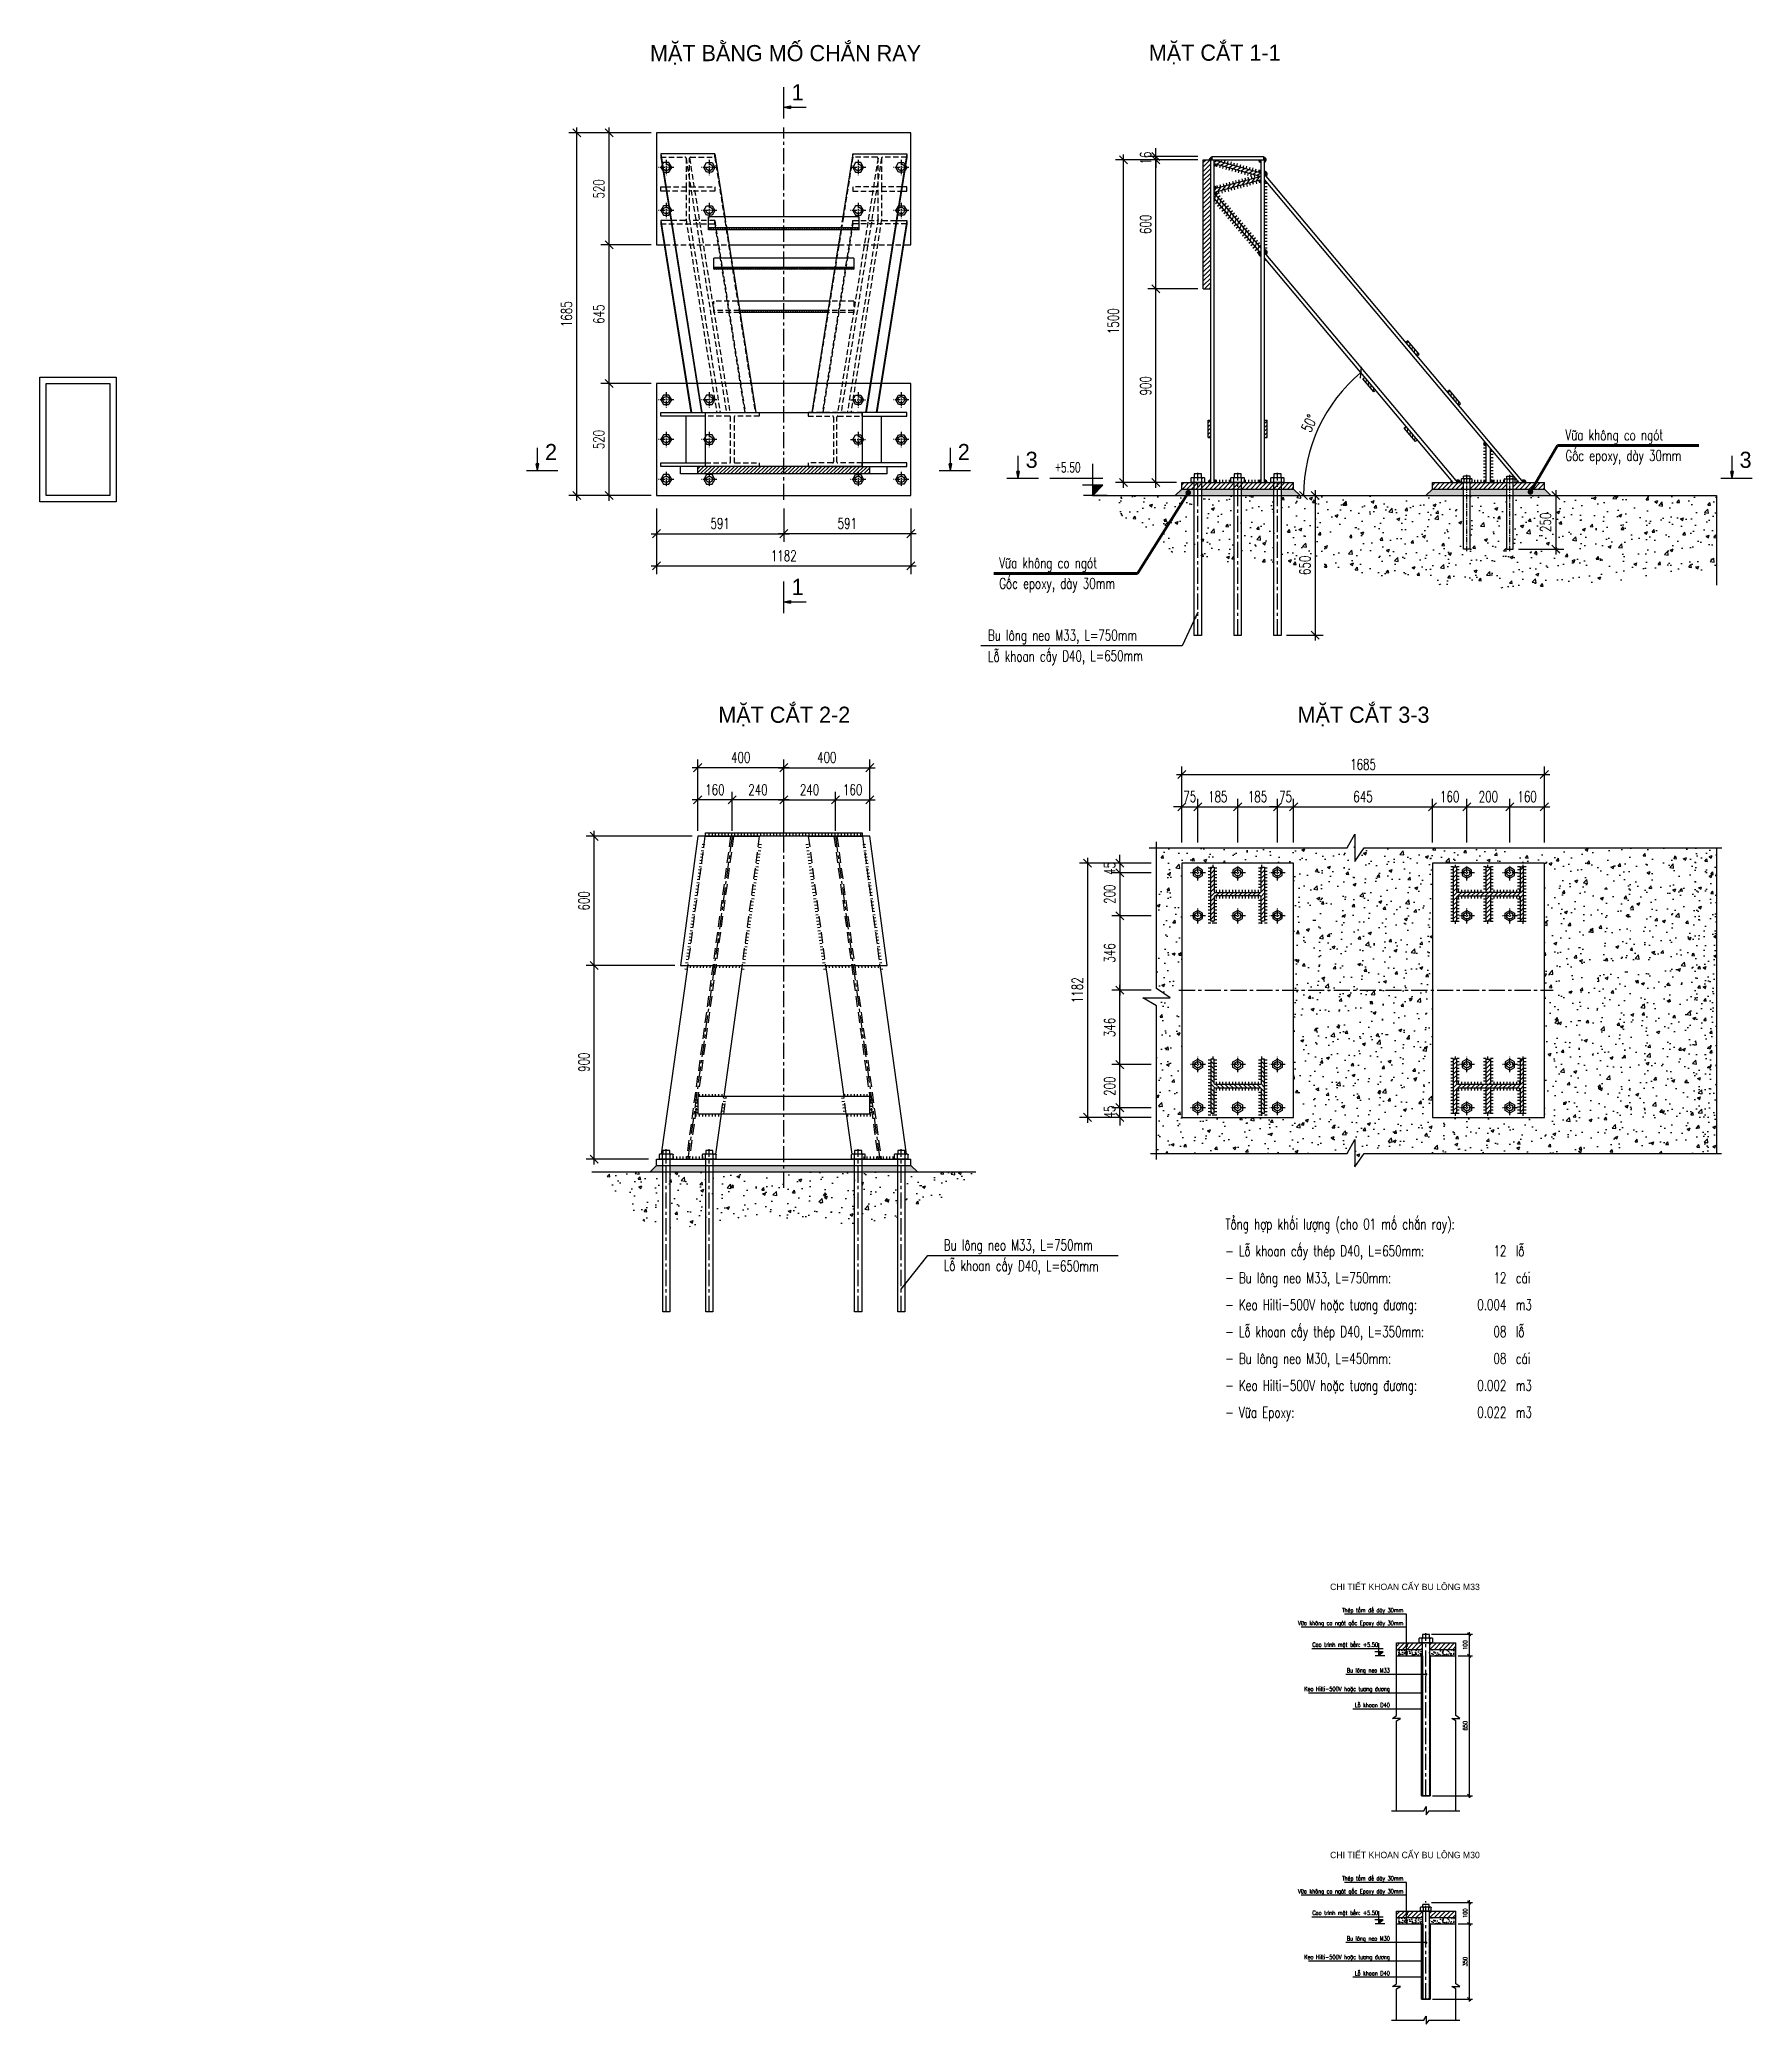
# Model space of a CAD drawing. Extents: x 3412 to 1212600, y 2456 to 246916.
# Drawn here: x 3412 to 11370, y 2456 to 11680 of the extents above; entities that cross this region are included whole.
import ezdxf
from ezdxf.enums import TextEntityAlignment as Align

# ---------------------------------------------------------------- set-up
doc = ezdxf.new("R2010")
doc.units = 0
doc.header["$LTSCALE"] = 20
doc.header["$MEASUREMENT"] = 0
doc.linetypes.add('CENTER', pattern=[2, 1.25, -0.25, 0.25, -0.25])
doc.linetypes.add('HIDDEN', pattern=[0.375, 0.25, -0.125])
doc.layers.get('0').update_dxf_attribs({"linetype": 'CONTINUOUS'})
doc.layers.get('DEFPOINTS').update_dxf_attribs({"linetype": 'CONTINUOUS'})
for name, color, linetype in [('BAO', 7, 'CONTINUOUS'), ('CEN', 1, 'CENTER'), ('COT THEP', 1, 'CONTINUOUS'), ('DIM', 4, 'CONTINUOUS'), ('HATCH', 8, 'CONTINUOUS'), ('So', 7, 'CONTINUOUS'), ('T-Text', 31, 'CONTINUOUS'), ('TEXT', 4, 'CONTINUOUS'), ('TRI ARC-KQ_Wall', 7, 'CONTINUOUS'), ('vien', 3, 'CONTINUOUS')]:
    doc.layers.add(name, color=color, linetype=linetype)
doc.styles.add('Tieu de', font='VHAVAN.TTF', dxfattribs={"width": 0.8})
doc.styles.add('TV-VNI', font='vn_vni.shx', dxfattribs={"width": 0.8})
doc.styles.add('Vn_vni', font='vn_vni.shx', dxfattribs={"width": 0.75})
doc.styles.add('vnsimple', font='vnsimple.shx', dxfattribs={"width": 0.7})
doc.dimstyles.new('1-10', dxfattribs={"dimscale": 100, "dimtxt": 0.2, "dimasz": 0.15, "dimexe": 0.15, "dimexo": 0.1, "dimgap": 0.09, "dimtad": 1, "dimdec": 0, "dimdsep": 46, "dimtxsty": 'vnsimple', "dimblk": 'OBLIQUE', "dimcen": 0.09, "dimdle": 0.1, "dimclrd": 2, "dimclre": 7, "dimclrt": 4, "dimadec": 0, "dimazin": 0, "dimtfac": 1, "dimtdec": 0, "dimtix": 1, "dimtmove": 1, "dimatfit": 3, "dimfxl": 1, "dimtfill": 1, "dimtolj": 1, "dimtzin": 0, "dimarcsym": 0})
doc.dimstyles.new('1-20', dxfattribs={"dimscale": 200, "dimtxt": 0.2, "dimasz": 0.15, "dimexe": 0.15, "dimexo": 0.1, "dimgap": 0.09, "dimtad": 1, "dimdec": 0, "dimdsep": 46, "dimtxsty": 'vnsimple', "dimblk": 'OBLIQUE', "dimcen": 0.09, "dimdle": 0.1, "dimclrd": 2, "dimclre": 7, "dimclrt": 4, "dimadec": 0, "dimazin": 0, "dimtfac": 1, "dimtdec": 0, "dimtix": 1, "dimtmove": 1, "dimatfit": 3, "dimfxl": 1, "dimtfill": 1, "dimtolj": 1, "dimtzin": 0, "dimarcsym": 0})
doc.dimstyles.new('1-25', dxfattribs={"dimscale": 250, "dimtxt": 0.2, "dimasz": 0.15, "dimexe": 0.15, "dimexo": 0.1, "dimgap": 0.09, "dimtad": 1, "dimdec": 0, "dimdsep": 46, "dimtxsty": 'vnsimple', "dimblk": 'OBLIQUE', "dimcen": 0.09, "dimdle": 0.1, "dimclrd": 2, "dimclre": 7, "dimclrt": 256, "dimadec": 0, "dimazin": 0, "dimtfac": 1, "dimtdec": 0, "dimtix": 1, "dimtmove": 1, "dimatfit": 3, "dimfxl": 1, "dimtolj": 1, "dimtzin": 0, "dimarcsym": 0})
pattern_1 = [(45, (1680.296, 375.425), (-10.606602, 10.606602), [])]
pattern_2 = [(90, (1680.296, 375.425), (-15, 3e-15), [])]
pattern_3 = [(0, (1680.296, 375.425), (4e-15, 15), [])]
pattern_4 = [(90, (-3752.453, -147.104), (-15, 3e-15), [])]
pattern_5 = [(45, (1680.296, 1022.84), (-10.606602, 10.606602), [])]
pattern_6 = [(90, (1680.296, 1022.84), (-15, 3e-15), [])]
pattern_7 = [(75, (1680.296, 1022.84), (-14.488887, 3.882286), [])]
pattern_8 = [(0, (1680.296, 1022.84), (4e-15, 15), [])]

msp = doc.modelspace()

# ---------------------------------------------------------------- texts
at = {"layer": 'BAO', "insert": (3939.809, 7132.825), "char_height": 62.5, "attachment_point": 1, "style": 'Vn_vni'}
msp.add_mtext('\\A1;', dxfattribs=at)
at = {"layer": 'T-Text', "color": 4, "style": 'Tieu de'}
msp.add_text('mÆt b»ng mè ch¾n ray', height=75, dxfattribs=at).set_placement((6877.493, 11617.486), align=Align.MIDDLE_CENTER)
for s, height, p in [('mÆt c¾t 1-1', 75, (8872.066, 11622.694, 616)), ('1', 75, (6933.523, 11435.452)), ('2', 75, (5787.933, 9763.891)), ('2', 75, (7705.996, 9763.891)), ('3', 75, (8021.174, 9727.315, 616)), ('3', 75, (11338.708, 9727.315, 616)), ('1', 75, (6933.523, 9136.603)), ('mÆt c¾t 2-2', 75, (6871.624, 8545.383, 616)), ('mÆt c¾t 3-3', 75, (9563.443, 8545.383, 616)), ('chi tiÕt khoan cÊy bu l«ng M33', 30, (9755.941, 4493.197, 616)), ('chi tiÕt khoan cÊy bu l«ng M30', 30, (9755.941, 3246.962, 616))]:
    msp.add_text(s, height=height, dxfattribs=at).set_placement(p, align=Align.MIDDLE)
at = {"layer": 'TEXT', "color": 4, "style": 'vnsimple', "width": 0.7}
for s, p in [('V÷a kh«ng co ngãt', (10501.591, 9842.793)), ('Gèc epoxy, dµy 30mm', (10501.591, 9747.166)), ('V÷a kh«ng co ngãt', (7870.398, 9248.26)), ('Gèc epoxy, dµy 30mm', (7870.398, 9152.632)), ('Bu l«ng neo M33, L=750mm', (7818.153, 8912.175)), ('Tæng hîp khèi l\xadîng (cho 01 mè ch¾n ray):', (8921.316, 6175.12)), ('Bu l«ng neo M33, L=750mm', (7612.791, 6077.801)), ('- Lç khoan cÊy thÐp D40, L=650mm:', (8921.316, 6050.12)), ('lç', (10270.825, 6050.12)), ('- Bu l«ng neo M33, L=750mm:', (8921.316, 5925.12)), ('c¸i', (10270.825, 5925.12)), ('- Keo Hilti-500V hoÆc t\xad¬ng ®\xad¬ng:', (8921.316, 5800.12)), ('m3', (10270.825, 5800.12)), ('- Lç khoan cÊy thÐp D40, L=350mm:', (8921.316, 5675.12)), ('lç', (10270.825, 5675.12)), ('- Bu l«ng neo M30, L=450mm:', (8921.316, 5550.12)), ('c¸i', (10270.825, 5550.12)), ('- Keo Hilti-500V hoÆc t\xad¬ng ®\xad¬ng:', (8921.316, 5425.12)), ('m3', (10270.825, 5425.12)), ('- V÷a Epoxy:', (8921.316, 5300.12)), ('m3', (10270.825, 5300.12))]:
    msp.add_text(s, height=50, dxfattribs=at).set_placement(p, align=Align.MIDDLE_LEFT)
at = {"layer": 'TEXT', "linetype": 'Continuous', "style": 'TV-VNI', "width": 0.7}
msp.add_text('+5.50', height=50, dxfattribs=at).set_placement((8189.46, 9692.073), align=Align.MIDDLE)
at = {"layer": 'TEXT', "color": 4, "style": 'vnsimple', "width": 0.7}
for rotation, p in [(0.3187965, (7818.342, 8813.171)), (359.6812035, (7612.93, 5983.276))]:
    msp.add_text('Lç khoan cÊy D40, L=650mm', height=50, rotation=rotation, dxfattribs=at).set_placement(p, align=Align.MIDDLE_LEFT)
for s, p in [('12', (10227.199, 6050.12)), ('12', (10227.199, 5925.12)), ('0.004', (10227.199, 5800.12)), ('08', (10227.199, 5675.12)), ('08', (10227.199, 5550.12)), ('0.002', (10227.199, 5425.12)), ('0.022', (10227.199, 5300.12))]:
    msp.add_text(s, height=50, dxfattribs=at).set_placement(p, align=Align.MIDDLE_RIGHT)
for s, p in [('V÷a kh«ng co ngãt gèc Epoxy dµy 30mm', (9748.294, 4310.538)), ('ThÐp tÊm ®Õ dµy 30mm', (9748.294, 4370.538)), ('Bu l«ng neo M33', (9685.846, 4090.868)), ('Keo Hilti-500V hoÆc t\xad¬ng ®\xad¬ng', (9685.846, 4004.469)), ('Lç khoan D40', (9685.846, 3929.362)), ('ThÐp tÊm ®Õ dµy 30mm', (9748.294, 3124.303)), ('V÷a kh«ng co ngãt gèc Epoxy dµy 30mm', (9748.294, 3064.303)), ('Bu l«ng neo M30', (9685.846, 2844.633)), ('Keo Hilti-500V hoÆc t\xad¬ng ®\xad¬ng', (9685.846, 2758.235)), ('Lç khoan D40', (9685.846, 2683.127))]:
    msp.add_text(s, height=20, dxfattribs=at).set_placement(p, align=Align.RIGHT)
for p in [(9478.333, 4220.597), (9478.333, 2974.362)]:
    msp.add_text('Cao tr×nh mÆt bÕn: +5.50', height=20, dxfattribs=at).set_placement(p, align=Align.MIDDLE)

# ---------------------------------------------------------------- blocks, each defined once
blk = doc.blocks.new('_Oblique')
at = {"color": 0, "linetype": 'ByBlock', "lineweight": -2}
blk.add_line((-0.5, -0.5), (0.5, 0.5), dxfattribs=at)
blk = doc.blocks.new('*D12')
at = {"layer": 'DEFPOINTS', "color": 0, "transparency": 16777216}
for p in [(10403.6, 8264.1), (8718.6, 7923), (10403.6, 7923)]:
    blk.add_point(p, dxfattribs=at)
at = {"layer": 'TEXT', "color": 2, "lineweight": -2, "transparency": 16777216}
blk.add_line((8693.6, 8264.1), (10428.6, 8264.1), dxfattribs=at)
at = {"layer": 'TEXT', "color": 7, "lineweight": -2, "transparency": 16777216}
for p, q in [((8718.6, 7948), (8718.6, 8301.6)), ((10403.6, 7948), (10403.6, 8301.6))]:
    blk.add_line(p, q, dxfattribs=at)
at = {"layer": 'TEXT', "color": 2, "lineweight": -2, "transparency": 16777216, "xscale": 37.5, "yscale": 37.5, "zscale": 37.5, "rotation": 180}
blk.add_blockref('_Oblique', (8718.6, 8264.1), dxfattribs=at)
at = {"layer": 'TEXT', "color": 2, "lineweight": -2, "transparency": 16777216, "xscale": 37.5, "yscale": 37.5, "zscale": 37.5}
blk.add_blockref('_Oblique', (10403.6, 8264.1), dxfattribs=at)
at = {"layer": 'TEXT', "transparency": 16777216, "insert": (9561.1, 8311.6), "char_height": 50, "attachment_point": 5, "style": 'vnsimple'}
blk.add_mtext('\\A1;1685', dxfattribs=at)
blk = doc.blocks.new('*D13')
at = {"layer": 'DEFPOINTS', "color": 0, "transparency": 16777216}
for p in [(8602, 7853), (8431.2, 7808), (8602, 7808)]:
    blk.add_point(p, dxfattribs=at)
at = {"layer": 'TEXT', "color": 7, "lineweight": -2, "transparency": 16777216}
for p, q in [((8577, 7853), (8393.7, 7853)), ((8577, 7808), (8393.7, 7808))]:
    blk.add_line(p, q, dxfattribs=at)
at = {"layer": 'TEXT', "color": 2, "lineweight": -2, "transparency": 16777216}
for p, q in [((8431.2, 7853), (8431.2, 7890.5)), ((8431.2, 7853), (8431.2, 7808)), ((8431.2, 7808), (8431.2, 7770.5))]:
    blk.add_line(p, q, dxfattribs=at)
at = {"layer": 'TEXT', "color": 2, "lineweight": -2, "transparency": 16777216, "xscale": 37.5, "yscale": 37.5, "zscale": 37.5}
for p, rotation in [((8431.2, 7853), 270), ((8431.2, 7808), 90)]:
    blk.add_blockref('_Oblique', p, dxfattribs=dict(at, rotation=rotation))
at = {"layer": 'TEXT', "transparency": 16777216, "insert": (8383.7, 7828), "char_height": 50, "attachment_point": 5, "rotation": 90, "style": 'vnsimple'}
blk.add_mtext('\\A1;45', dxfattribs=at)
blk = doc.blocks.new('*D14')
at = {"layer": 'DEFPOINTS', "color": 0, "transparency": 16777216}
for p in [(8602, 7808), (8431.2, 7608), (8602, 7608)]:
    blk.add_point(p, dxfattribs=at)
at = {"layer": 'TEXT', "color": 7, "lineweight": -2, "transparency": 16777216}
for p, q in [((8577, 7808), (8393.7, 7808)), ((8577, 7608), (8393.7, 7608))]:
    blk.add_line(p, q, dxfattribs=at)
at = {"layer": 'TEXT', "color": 2, "lineweight": -2, "transparency": 16777216}
blk.add_line((8431.2, 7833), (8431.2, 7583), dxfattribs=at)
at = {"layer": 'TEXT', "color": 2, "lineweight": -2, "transparency": 16777216, "xscale": 37.5, "yscale": 37.5, "zscale": 37.5}
for p, rotation in [((8431.2, 7808), 90), ((8431.2, 7608), 270)]:
    blk.add_blockref('_Oblique', p, dxfattribs=dict(at, rotation=rotation))
at = {"layer": 'TEXT', "transparency": 16777216, "insert": (8383.7, 7708), "char_height": 50, "attachment_point": 5, "rotation": 90, "style": 'vnsimple'}
blk.add_mtext('\\A1;200', dxfattribs=at)
blk = doc.blocks.new('*D15')
at = {"layer": 'DEFPOINTS', "color": 0, "transparency": 16777216}
for p in [(8602, 7608), (8431.2, 7262), (8602, 7262)]:
    blk.add_point(p, dxfattribs=at)
at = {"layer": 'TEXT', "color": 7, "lineweight": -2, "transparency": 16777216}
for p, q in [((8577, 7608), (8393.7, 7608)), ((8577, 7262), (8393.7, 7262))]:
    blk.add_line(p, q, dxfattribs=at)
at = {"layer": 'TEXT', "color": 2, "lineweight": -2, "transparency": 16777216}
blk.add_line((8431.2, 7633), (8431.2, 7237), dxfattribs=at)
at = {"layer": 'TEXT', "color": 2, "lineweight": -2, "transparency": 16777216, "xscale": 37.5, "yscale": 37.5, "zscale": 37.5}
for p, rotation in [((8431.2, 7608), 90), ((8431.2, 7262), 270)]:
    blk.add_blockref('_Oblique', p, dxfattribs=dict(at, rotation=rotation))
at = {"layer": 'TEXT', "transparency": 16777216, "insert": (8383.7, 7435), "char_height": 50, "attachment_point": 5, "rotation": 90, "style": 'vnsimple'}
blk.add_mtext('\\A1;346', dxfattribs=at)
blk = doc.blocks.new('*D16')
at = {"layer": 'DEFPOINTS', "color": 0, "transparency": 16777216}
for p in [(8431.2, 6916), (8602, 6916), (8602, 6716)]:
    blk.add_point(p, dxfattribs=at)
at = {"layer": 'TEXT', "color": 2, "lineweight": -2, "transparency": 16777216}
blk.add_line((8431.2, 6691), (8431.2, 6941), dxfattribs=at)
at = {"layer": 'TEXT', "color": 7, "lineweight": -2, "transparency": 16777216}
for p, q in [((8577, 6916), (8393.7, 6916)), ((8577, 6716), (8393.7, 6716))]:
    blk.add_line(p, q, dxfattribs=at)
at = {"layer": 'TEXT', "color": 2, "lineweight": -2, "transparency": 16777216, "xscale": 37.5, "yscale": 37.5, "zscale": 37.5}
for p, rotation in [((8431.2, 6916), 90), ((8431.2, 6716), 270)]:
    blk.add_blockref('_Oblique', p, dxfattribs=dict(at, rotation=rotation))
at = {"layer": 'TEXT', "transparency": 16777216, "insert": (8383.7, 6816), "char_height": 50, "attachment_point": 5, "rotation": 90, "style": 'vnsimple'}
blk.add_mtext('\\A1;200', dxfattribs=at)
blk = doc.blocks.new('*D17')
at = {"layer": 'DEFPOINTS', "color": 0, "transparency": 16777216}
for p in [(8431.2, 7262), (8602, 7262), (8602, 6916)]:
    blk.add_point(p, dxfattribs=at)
at = {"layer": 'TEXT', "color": 2, "lineweight": -2, "transparency": 16777216}
blk.add_line((8431.2, 6891), (8431.2, 7287), dxfattribs=at)
at = {"layer": 'TEXT', "color": 7, "lineweight": -2, "transparency": 16777216}
for p, q in [((8577, 7262), (8393.7, 7262)), ((8577, 6916), (8393.7, 6916))]:
    blk.add_line(p, q, dxfattribs=at)
at = {"layer": 'TEXT', "color": 2, "lineweight": -2, "transparency": 16777216, "xscale": 37.5, "yscale": 37.5, "zscale": 37.5}
for p, rotation in [((8431.2, 7262), 90), ((8431.2, 6916), 270)]:
    blk.add_blockref('_Oblique', p, dxfattribs=dict(at, rotation=rotation))
at = {"layer": 'TEXT', "transparency": 16777216, "insert": (8383.7, 7089), "char_height": 50, "attachment_point": 5, "rotation": 90, "style": 'vnsimple'}
blk.add_mtext('\\A1;346', dxfattribs=at)
blk = doc.blocks.new('*D18')
at = {"layer": 'DEFPOINTS', "color": 0, "transparency": 16777216}
for p in [(8602, 7853), (8281.2, 6671), (8602, 6671)]:
    blk.add_point(p, dxfattribs=at)
at = {"layer": 'TEXT', "color": 7, "lineweight": -2, "transparency": 16777216}
for p, q in [((8577, 7853), (8243.7, 7853)), ((8577, 6671), (8243.7, 6671))]:
    blk.add_line(p, q, dxfattribs=at)
at = {"layer": 'TEXT', "color": 2, "lineweight": -2, "transparency": 16777216}
blk.add_line((8281.2, 7878), (8281.2, 6646), dxfattribs=at)
at = {"layer": 'TEXT', "color": 2, "lineweight": -2, "transparency": 16777216, "xscale": 37.5, "yscale": 37.5, "zscale": 37.5}
for p, rotation in [((8281.2, 7853), 90), ((8281.2, 6671), 270)]:
    blk.add_blockref('_Oblique', p, dxfattribs=dict(at, rotation=rotation))
at = {"layer": 'TEXT', "transparency": 16777216, "insert": (8233.7, 7262), "char_height": 50, "attachment_point": 5, "rotation": 90, "style": 'vnsimple'}
blk.add_mtext('\\A1;1182', dxfattribs=at)
blk = doc.blocks.new('*D19')
at = {"layer": 'DEFPOINTS', "color": 0, "transparency": 16777216}
for p in [(8598.4, 10521.4), (8818.6, 10521.4), (8718.6, 9621.4)]:
    blk.add_point(p, dxfattribs=at)
at = {"layer": 'TEXT', "color": 7, "lineweight": -2, "transparency": 16777216}
for p, q in [((8793.6, 10521.4), (8560.9, 10521.4)), ((8693.6, 9621.4), (8560.9, 9621.4))]:
    blk.add_line(p, q, dxfattribs=at)
at = {"layer": 'TEXT', "color": 2, "lineweight": -2, "transparency": 16777216}
blk.add_line((8598.4, 9596.4), (8598.4, 10546.4), dxfattribs=at)
at = {"layer": 'TEXT', "color": 2, "lineweight": -2, "transparency": 16777216, "xscale": 37.5, "yscale": 37.5, "zscale": 37.5}
for p, rotation in [((8598.4, 10521.4), 90), ((8598.4, 9621.4), 270)]:
    blk.add_blockref('_Oblique', p, dxfattribs=dict(at, rotation=rotation))
at = {"layer": 'TEXT', "transparency": 16777216, "insert": (8550.9, 10071.4), "char_height": 50, "attachment_point": 5, "rotation": 90, "style": 'vnsimple'}
blk.add_mtext('\\A1;900', dxfattribs=at)
blk = doc.blocks.new('*D20')
at = {"layer": 'DEFPOINTS', "color": 0, "transparency": 16777216}
for p in [(8598.4, 11121.4), (8818.6, 11121.4), (8818.6, 10521.4)]:
    blk.add_point(p, dxfattribs=at)
at = {"layer": 'TEXT', "color": 7, "lineweight": -2, "transparency": 16777216}
for p, q in [((8793.6, 11121.4), (8560.9, 11121.4)), ((8793.6, 10521.4), (8560.9, 10521.4))]:
    blk.add_line(p, q, dxfattribs=at)
at = {"layer": 'TEXT', "color": 2, "lineweight": -2, "transparency": 16777216}
blk.add_line((8598.4, 10496.4), (8598.4, 11146.4), dxfattribs=at)
at = {"layer": 'TEXT', "color": 2, "lineweight": -2, "transparency": 16777216, "xscale": 37.5, "yscale": 37.5, "zscale": 37.5}
for p, rotation in [((8598.4, 11121.4), 90), ((8598.4, 10521.4), 270)]:
    blk.add_blockref('_Oblique', p, dxfattribs=dict(at, rotation=rotation))
at = {"layer": 'TEXT', "transparency": 16777216, "insert": (8550.9, 10821.4), "char_height": 50, "attachment_point": 5, "rotation": 90, "style": 'vnsimple'}
blk.add_mtext('\\A1;600', dxfattribs=at)
blk = doc.blocks.new('*D23')
at = {"layer": 'DEFPOINTS', "color": 0, "transparency": 16777216}
for p in [(5988.4, 7377.3), (6388.7, 7377.3), (6265.9, 6477.3)]:
    blk.add_point(p, dxfattribs=at)
at = {"layer": 'TEXT', "color": 2, "lineweight": -2, "transparency": 16777216}
blk.add_line((5988.4, 6452.3), (5988.4, 7402.3), dxfattribs=at)
at = {"layer": 'TEXT', "color": 7, "lineweight": -2, "transparency": 16777216}
for p, q in [((6363.7, 7377.3), (5950.9, 7377.3)), ((6240.9, 6477.3), (5950.9, 6477.3))]:
    blk.add_line(p, q, dxfattribs=at)
at = {"layer": 'TEXT', "color": 2, "lineweight": -2, "transparency": 16777216, "xscale": 37.5, "yscale": 37.5, "zscale": 37.5}
for p, rotation in [((5988.4, 7377.3), 90), ((5988.4, 6477.3), 270)]:
    blk.add_blockref('_Oblique', p, dxfattribs=dict(at, rotation=rotation))
at = {"layer": 'TEXT', "transparency": 16777216, "insert": (5940.9, 6927.3), "char_height": 50, "attachment_point": 5, "rotation": 90, "style": 'vnsimple'}
blk.add_mtext('\\A1;900', dxfattribs=at)
blk = doc.blocks.new('*D24')
at = {"layer": 'DEFPOINTS', "color": 0, "transparency": 16777216}
for p in [(5988.4, 7977.3), (6469.3, 7977.3), (6388.7, 7377.3)]:
    blk.add_point(p, dxfattribs=at)
at = {"layer": 'TEXT', "color": 7, "lineweight": -2, "transparency": 16777216}
for p, q in [((6444.3, 7977.3), (5950.9, 7977.3)), ((6363.7, 7377.3), (5950.9, 7377.3))]:
    blk.add_line(p, q, dxfattribs=at)
at = {"layer": 'TEXT', "color": 2, "lineweight": -2, "transparency": 16777216}
blk.add_line((5988.4, 7352.3), (5988.4, 8002.3), dxfattribs=at)
at = {"layer": 'TEXT', "color": 2, "lineweight": -2, "transparency": 16777216, "xscale": 37.5, "yscale": 37.5, "zscale": 37.5}
for p, rotation in [((5988.4, 7977.3), 90), ((5988.4, 7377.3), 270)]:
    blk.add_blockref('_Oblique', p, dxfattribs=dict(at, rotation=rotation))
at = {"layer": 'TEXT', "transparency": 16777216, "insert": (5940.9, 7677.3), "char_height": 50, "attachment_point": 5, "rotation": 90, "style": 'vnsimple'}
blk.add_mtext('\\A1;600', dxfattribs=at)
blk = doc.blocks.new('*D25')
at = {"layer": 'DEFPOINTS', "color": 0, "transparency": 16777216}
for p in [(7109.3, 8146.3), (6869.3, 7977.3), (7109.3, 7977.3)]:
    blk.add_point(p, dxfattribs=at)
at = {"layer": 'TEXT', "color": 2, "lineweight": -2, "transparency": 16777216}
blk.add_line((6844.3, 8146.3), (7134.3, 8146.3), dxfattribs=at)
at = {"layer": 'TEXT', "color": 7, "lineweight": -2, "transparency": 16777216}
for p, q in [((6869.3, 8002.3), (6869.3, 8183.8)), ((7109.3, 8002.3), (7109.3, 8183.8))]:
    blk.add_line(p, q, dxfattribs=at)
at = {"layer": 'TEXT', "color": 2, "lineweight": -2, "transparency": 16777216, "xscale": 37.5, "yscale": 37.5, "zscale": 37.5, "rotation": 180}
blk.add_blockref('_Oblique', (6869.3, 8146.3), dxfattribs=at)
at = {"layer": 'TEXT', "color": 2, "lineweight": -2, "transparency": 16777216, "xscale": 37.5, "yscale": 37.5, "zscale": 37.5}
blk.add_blockref('_Oblique', (7109.3, 8146.3), dxfattribs=at)
at = {"layer": 'TEXT', "transparency": 16777216, "insert": (6989.3, 8193.8), "char_height": 50, "attachment_point": 5, "style": 'vnsimple'}
blk.add_mtext('\\A1;240', dxfattribs=at)
blk = doc.blocks.new('*D26')
at = {"layer": 'DEFPOINTS', "color": 0, "transparency": 16777216}
for p in [(7269.3, 8296.3), (6869.3, 7977.3), (7269.3, 7977.3)]:
    blk.add_point(p, dxfattribs=at)
at = {"layer": 'TEXT', "color": 7, "lineweight": -2, "transparency": 16777216}
for p, q in [((6869.3, 8002.3), (6869.3, 8333.8)), ((7269.3, 8002.3), (7269.3, 8333.8))]:
    blk.add_line(p, q, dxfattribs=at)
at = {"layer": 'TEXT', "color": 2, "lineweight": -2, "transparency": 16777216}
blk.add_line((6844.3, 8296.3), (7294.3, 8296.3), dxfattribs=at)
at = {"layer": 'TEXT', "color": 2, "lineweight": -2, "transparency": 16777216, "xscale": 37.5, "yscale": 37.5, "zscale": 37.5, "rotation": 180}
blk.add_blockref('_Oblique', (6869.3, 8296.3), dxfattribs=at)
at = {"layer": 'TEXT', "color": 2, "lineweight": -2, "transparency": 16777216, "xscale": 37.5, "yscale": 37.5, "zscale": 37.5}
blk.add_blockref('_Oblique', (7269.3, 8296.3), dxfattribs=at)
at = {"layer": 'TEXT', "transparency": 16777216, "insert": (7069.3, 8343.8), "char_height": 50, "attachment_point": 5, "style": 'vnsimple'}
blk.add_mtext('\\A1;400', dxfattribs=at)
blk = doc.blocks.new('*D27')
at = {"layer": 'DEFPOINTS', "color": 0, "transparency": 16777216}
for p in [(6629.3, 8146.3), (6629.3, 7977.3), (6869.3, 7977.3)]:
    blk.add_point(p, dxfattribs=at)
at = {"layer": 'TEXT', "color": 2, "lineweight": -2, "transparency": 16777216}
blk.add_line((6894.3, 8146.3), (6604.3, 8146.3), dxfattribs=at)
at = {"layer": 'TEXT', "color": 7, "lineweight": -2, "transparency": 16777216}
for p, q in [((6629.3, 8002.3), (6629.3, 8183.8)), ((6869.3, 8002.3), (6869.3, 8183.8))]:
    blk.add_line(p, q, dxfattribs=at)
at = {"layer": 'TEXT', "color": 2, "lineweight": -2, "transparency": 16777216, "xscale": 37.5, "yscale": 37.5, "zscale": 37.5, "rotation": 180}
blk.add_blockref('_Oblique', (6629.3, 8146.3), dxfattribs=at)
at = {"layer": 'TEXT', "color": 2, "lineweight": -2, "transparency": 16777216, "xscale": 37.5, "yscale": 37.5, "zscale": 37.5}
blk.add_blockref('_Oblique', (6869.3, 8146.3), dxfattribs=at)
at = {"layer": 'TEXT', "transparency": 16777216, "insert": (6749.3, 8193.8), "char_height": 50, "attachment_point": 5, "style": 'vnsimple'}
blk.add_mtext('\\A1;240', dxfattribs=at)
blk = doc.blocks.new('*D28')
at = {"layer": 'DEFPOINTS', "color": 0, "transparency": 16777216}
for p in [(6469.3, 8296.3), (6469.3, 7977.3), (6869.3, 7977.3)]:
    blk.add_point(p, dxfattribs=at)
at = {"layer": 'TEXT', "color": 7, "lineweight": -2, "transparency": 16777216}
for p, q in [((6469.3, 8002.3), (6469.3, 8333.8)), ((6869.3, 8002.3), (6869.3, 8333.8))]:
    blk.add_line(p, q, dxfattribs=at)
at = {"layer": 'TEXT', "color": 2, "lineweight": -2, "transparency": 16777216}
blk.add_line((6894.3, 8296.3), (6444.3, 8296.3), dxfattribs=at)
at = {"layer": 'TEXT', "color": 2, "lineweight": -2, "transparency": 16777216, "xscale": 37.5, "yscale": 37.5, "zscale": 37.5, "rotation": 180}
blk.add_blockref('_Oblique', (6469.3, 8296.3), dxfattribs=at)
at = {"layer": 'TEXT', "color": 2, "lineweight": -2, "transparency": 16777216, "xscale": 37.5, "yscale": 37.5, "zscale": 37.5}
blk.add_blockref('_Oblique', (6869.3, 8296.3), dxfattribs=at)
at = {"layer": 'TEXT', "transparency": 16777216, "insert": (6669.3, 8343.8), "char_height": 50, "attachment_point": 5, "style": 'vnsimple'}
blk.add_mtext('\\A1;400', dxfattribs=at)
blk = doc.blocks.new('*D29')
at = {"layer": 'DEFPOINTS', "color": 0, "transparency": 16777216}
for p in [(10389.7, 9561.4), (10258.6, 9311.4), (10456.8, 9311.4)]:
    blk.add_point(p, dxfattribs=at)
at = {"layer": 'TEXT', "color": 7, "lineweight": -2, "transparency": 16777216}
for p, q in [((10414.7, 9561.4), (10494.3, 9561.4)), ((10283.6, 9311.4), (10494.3, 9311.4))]:
    blk.add_line(p, q, dxfattribs=at)
at = {"layer": 'TEXT', "color": 2, "lineweight": -2, "transparency": 16777216}
blk.add_line((10456.8, 9586.4), (10456.8, 9286.4), dxfattribs=at)
at = {"layer": 'TEXT', "color": 2, "lineweight": -2, "transparency": 16777216, "xscale": 37.5, "yscale": 37.5, "zscale": 37.5}
for p, rotation in [((10456.8, 9561.4), 90), ((10456.8, 9311.4), 270)]:
    blk.add_blockref('_Oblique', p, dxfattribs=dict(at, rotation=rotation))
at = {"layer": 'TEXT', "transparency": 16777216, "insert": (10409.3, 9436.4), "char_height": 50, "attachment_point": 5, "rotation": 90, "style": 'vnsimple'}
blk.add_mtext('\\A1;250', dxfattribs=at)
blk = doc.blocks.new('*D30')
at = {"layer": 'DEFPOINTS', "color": 0, "transparency": 16777216}
for p in [(6057.5, 10081.4), (6278.3, 10081.4), (6278.3, 9561.4)]:
    blk.add_point(p, dxfattribs=at)
at = {"layer": 'TEXT', "color": 7, "lineweight": -2, "transparency": 16777216}
for p, q in [((6253.3, 10081.4), (6020, 10081.4)), ((6253.3, 9561.4), (6020, 9561.4))]:
    blk.add_line(p, q, dxfattribs=at)
at = {"layer": 'TEXT', "color": 2, "lineweight": -2, "transparency": 16777216}
blk.add_line((6057.5, 9536.4), (6057.5, 10106.4), dxfattribs=at)
at = {"layer": 'TEXT', "color": 2, "lineweight": -2, "transparency": 16777216, "xscale": 37.5, "yscale": 37.5, "zscale": 37.5}
for p, rotation in [((6057.5, 10081.4), 90), ((6057.5, 9561.4), 270)]:
    blk.add_blockref('_Oblique', p, dxfattribs=dict(at, rotation=rotation))
at = {"layer": 'TEXT', "transparency": 16777216, "insert": (6010, 9821.4), "char_height": 50, "attachment_point": 5, "rotation": 90, "style": 'vnsimple'}
blk.add_mtext('\\A1;520', dxfattribs=at)
blk = doc.blocks.new('*D31')
at = {"layer": 'DEFPOINTS', "color": 0, "transparency": 16777216}
for p in [(6057.5, 11246.4), (6278.3, 11246.4), (6278.3, 10726.4)]:
    blk.add_point(p, dxfattribs=at)
at = {"layer": 'TEXT', "color": 2, "lineweight": -2, "transparency": 16777216}
blk.add_line((6057.5, 10701.4), (6057.5, 11271.4), dxfattribs=at)
at = {"layer": 'TEXT', "color": 7, "lineweight": -2, "transparency": 16777216}
for p, q in [((6253.3, 11246.4), (6020, 11246.4)), ((6253.3, 10726.4), (6020, 10726.4))]:
    blk.add_line(p, q, dxfattribs=at)
at = {"layer": 'TEXT', "color": 2, "lineweight": -2, "transparency": 16777216, "xscale": 37.5, "yscale": 37.5, "zscale": 37.5}
for p, rotation in [((6057.5, 11246.4), 90), ((6057.5, 10726.4), 270)]:
    blk.add_blockref('_Oblique', p, dxfattribs=dict(at, rotation=rotation))
at = {"layer": 'TEXT', "transparency": 16777216, "insert": (6010, 10986.4), "char_height": 50, "attachment_point": 5, "rotation": 90, "style": 'vnsimple'}
blk.add_mtext('\\A1;520', dxfattribs=at)
blk = doc.blocks.new('*D32')
at = {"layer": 'DEFPOINTS', "color": 0, "transparency": 16777216}
for p in [(6057.5, 10726.4), (6278.3, 10726.4), (6278.3, 10081.4)]:
    blk.add_point(p, dxfattribs=at)
at = {"layer": 'TEXT', "color": 7, "lineweight": -2, "transparency": 16777216}
for p, q in [((6253.3, 10726.4), (6020, 10726.4)), ((6253.3, 10081.4), (6020, 10081.4))]:
    blk.add_line(p, q, dxfattribs=at)
at = {"layer": 'TEXT', "color": 2, "lineweight": -2, "transparency": 16777216}
blk.add_line((6057.5, 10056.4), (6057.5, 10751.4), dxfattribs=at)
at = {"layer": 'TEXT', "color": 2, "lineweight": -2, "transparency": 16777216, "xscale": 37.5, "yscale": 37.5, "zscale": 37.5}
for p, rotation in [((6057.5, 10726.4), 90), ((6057.5, 10081.4), 270)]:
    blk.add_blockref('_Oblique', p, dxfattribs=dict(at, rotation=rotation))
at = {"layer": 'TEXT', "transparency": 16777216, "insert": (6010, 10403.9), "char_height": 50, "attachment_point": 5, "rotation": 90, "style": 'vnsimple'}
blk.add_mtext('\\A1;645', dxfattribs=at)
blk = doc.blocks.new('*D33')
at = {"layer": 'DEFPOINTS', "color": 0, "transparency": 16777216}
for p in [(5907.5, 11246.4), (6278.3, 11246.4), (6278.3, 9561.4)]:
    blk.add_point(p, dxfattribs=at)
at = {"layer": 'TEXT', "color": 2, "lineweight": -2, "transparency": 16777216}
blk.add_line((5907.5, 9536.4), (5907.5, 11271.4), dxfattribs=at)
at = {"layer": 'TEXT', "color": 7, "lineweight": -2, "transparency": 16777216}
for p, q in [((6253.3, 11246.4), (5870, 11246.4)), ((6253.3, 9561.4), (5870, 9561.4))]:
    blk.add_line(p, q, dxfattribs=at)
at = {"layer": 'TEXT', "color": 2, "lineweight": -2, "transparency": 16777216, "xscale": 37.5, "yscale": 37.5, "zscale": 37.5}
for p, rotation in [((5907.5, 11246.4), 90), ((5907.5, 9561.4), 270)]:
    blk.add_blockref('_Oblique', p, dxfattribs=dict(at, rotation=rotation))
at = {"layer": 'TEXT', "transparency": 16777216, "insert": (5860, 10403.9), "char_height": 50, "attachment_point": 5, "rotation": 90, "style": 'vnsimple'}
blk.add_mtext('\\A1;1685', dxfattribs=at)
blk = doc.blocks.new('*D34')
at = {"layer": 'DEFPOINTS', "color": 0, "transparency": 16777216}
for p in [(6278.3, 9525.2), (6869.3, 9525.2), (6869.3, 9383.9)]:
    blk.add_point(p, dxfattribs=at)
at = {"layer": 'TEXT', "color": 7, "lineweight": -2, "transparency": 16777216}
for p, q in [((6278.3, 9500.2), (6278.3, 9346.4)), ((6869.3, 9500.2), (6869.3, 9346.4))]:
    blk.add_line(p, q, dxfattribs=at)
at = {"layer": 'TEXT', "color": 2, "lineweight": -2, "transparency": 16777216}
blk.add_line((6253.3, 9383.9), (6894.3, 9383.9), dxfattribs=at)
at = {"layer": 'TEXT', "color": 2, "lineweight": -2, "transparency": 16777216, "xscale": 37.5, "yscale": 37.5, "zscale": 37.5, "rotation": 180}
blk.add_blockref('_Oblique', (6278.3, 9383.9), dxfattribs=at)
at = {"layer": 'TEXT', "color": 2, "lineweight": -2, "transparency": 16777216, "xscale": 37.5, "yscale": 37.5, "zscale": 37.5}
blk.add_blockref('_Oblique', (6869.3, 9383.9), dxfattribs=at)
at = {"layer": 'TEXT', "transparency": 16777216, "insert": (6573.8, 9431.4), "char_height": 50, "attachment_point": 5, "style": 'vnsimple'}
blk.add_mtext('\\A1;591', dxfattribs=at)
blk = doc.blocks.new('*D35')
at = {"layer": 'DEFPOINTS', "color": 0, "transparency": 16777216}
for p in [(6869.3, 9525.2), (7460.3, 9525.2), (6869.3, 9383.9)]:
    blk.add_point(p, dxfattribs=at)
at = {"layer": 'TEXT', "color": 7, "lineweight": -2, "transparency": 16777216}
for p, q in [((6869.3, 9500.2), (6869.3, 9346.4)), ((7460.3, 9500.2), (7460.3, 9346.4))]:
    blk.add_line(p, q, dxfattribs=at)
at = {"layer": 'TEXT', "color": 2, "lineweight": -2, "transparency": 16777216}
blk.add_line((7485.3, 9383.9), (6844.3, 9383.9), dxfattribs=at)
at = {"layer": 'TEXT', "color": 2, "lineweight": -2, "transparency": 16777216, "xscale": 37.5, "yscale": 37.5, "zscale": 37.5, "rotation": 180}
blk.add_blockref('_Oblique', (6869.3, 9383.9), dxfattribs=at)
at = {"layer": 'TEXT', "color": 2, "lineweight": -2, "transparency": 16777216, "xscale": 37.5, "yscale": 37.5, "zscale": 37.5}
blk.add_blockref('_Oblique', (7460.3, 9383.9), dxfattribs=at)
at = {"layer": 'TEXT', "transparency": 16777216, "insert": (7164.8, 9431.4), "char_height": 50, "attachment_point": 5, "style": 'vnsimple'}
blk.add_mtext('\\A1;591', dxfattribs=at)
blk = doc.blocks.new('*D36')
at = {"layer": 'DEFPOINTS', "color": 0, "transparency": 16777216}
for p in [(6278.3, 9525.2), (7460.3, 9525.2), (7460.3, 9233.9)]:
    blk.add_point(p, dxfattribs=at)
at = {"layer": 'TEXT', "color": 7, "lineweight": -2, "transparency": 16777216}
for p, q in [((6278.3, 9500.2), (6278.3, 9196.4)), ((7460.3, 9500.2), (7460.3, 9196.4))]:
    blk.add_line(p, q, dxfattribs=at)
at = {"layer": 'TEXT', "color": 2, "lineweight": -2, "transparency": 16777216}
blk.add_line((6253.3, 9233.9), (7485.3, 9233.9), dxfattribs=at)
at = {"layer": 'TEXT', "color": 2, "lineweight": -2, "transparency": 16777216, "xscale": 37.5, "yscale": 37.5, "zscale": 37.5, "rotation": 180}
blk.add_blockref('_Oblique', (6278.3, 9233.9), dxfattribs=at)
at = {"layer": 'TEXT', "color": 2, "lineweight": -2, "transparency": 16777216, "xscale": 37.5, "yscale": 37.5, "zscale": 37.5}
blk.add_blockref('_Oblique', (7460.3, 9233.9), dxfattribs=at)
at = {"layer": 'TEXT', "transparency": 16777216, "insert": (6869.3, 9281.4), "char_height": 50, "attachment_point": 5, "style": 'vnsimple'}
blk.add_mtext('\\A1;1182', dxfattribs=at)
blk = doc.blocks.new('*D45')
at = {"layer": 'DEFPOINTS', "color": 0, "transparency": 16777216}
for p in [(9103.6, 10666.4), (9407.5, 9971.4), (9980.5, 9621.4), (8303.5, 9561.4), (10607.5, 9561.4)]:
    blk.add_point(p, dxfattribs=at)
at = {"layer": 'TEXT', "color": 2, "lineweight": -2, "transparency": 16777216}
blk.add_arc((10030.8, 9561.4), 746, 130, 180, dxfattribs=at)
at = {"layer": 'TEXT', "color": 2, "lineweight": -2, "transparency": 16777216, "xscale": 37.5, "yscale": 37.5, "zscale": 37.5}
for p, rotation in [((9551.3, 10132.9), 39.99999999999993), ((9284.8, 9561.4), 270)]:
    blk.add_blockref('_Oblique', p, dxfattribs=dict(at, rotation=rotation))
at = {"layer": 'TEXT', "transparency": 16777216, "insert": (9311.7, 9896.8), "char_height": 50, "attachment_point": 5, "rotation": 65, "style": 'vnsimple'}
blk.add_mtext('\\A1;50°', dxfattribs=at)
blk = doc.blocks.new('*D37')
at = {"layer": 'DEFPOINTS', "color": 0, "transparency": 16777216}
for p in [(8793.6, 8114.1), (8718.6, 7923), (8793.6, 7923)]:
    blk.add_point(p, dxfattribs=at)
at = {"layer": 'TEXT', "color": 7, "lineweight": -2, "transparency": 16777216}
for p, q in [((8718.6, 7948), (8718.6, 8151.6)), ((8793.6, 7948), (8793.6, 8151.6))]:
    blk.add_line(p, q, dxfattribs=at)
at = {"layer": 'TEXT', "color": 2, "lineweight": -2, "transparency": 16777216}
for p, q in [((8718.6, 8114.1), (8681.1, 8114.1)), ((8718.6, 8114.1), (8793.6, 8114.1)), ((8793.6, 8114.1), (8831.1, 8114.1))]:
    blk.add_line(p, q, dxfattribs=at)
at = {"layer": 'TEXT', "color": 2, "lineweight": -2, "transparency": 16777216, "xscale": 37.5, "yscale": 37.5, "zscale": 37.5}
blk.add_blockref('_Oblique', (8718.6, 8114.1), dxfattribs=at)
at = {"layer": 'TEXT', "color": 2, "lineweight": -2, "transparency": 16777216, "xscale": 37.5, "yscale": 37.5, "zscale": 37.5, "rotation": 180}
blk.add_blockref('_Oblique', (8793.6, 8114.1), dxfattribs=at)
at = {"layer": 'TEXT', "transparency": 16777216, "insert": (8756.1, 8161.6), "char_height": 50, "attachment_point": 5, "style": 'vnsimple'}
blk.add_mtext('\\A1;75', dxfattribs=at)
blk = doc.blocks.new('*D38')
at = {"layer": 'DEFPOINTS', "color": 0, "transparency": 16777216}
for p in [(8978.6, 8114.1), (8793.6, 7923), (8978.6, 7923)]:
    blk.add_point(p, dxfattribs=at)
at = {"layer": 'TEXT', "color": 7, "lineweight": -2, "transparency": 16777216}
for p, q in [((8793.6, 7948), (8793.6, 8151.6)), ((8978.6, 7948), (8978.6, 8151.6))]:
    blk.add_line(p, q, dxfattribs=at)
at = {"layer": 'TEXT', "color": 2, "lineweight": -2, "transparency": 16777216}
blk.add_line((8768.6, 8114.1), (9003.6, 8114.1), dxfattribs=at)
at = {"layer": 'TEXT', "color": 2, "lineweight": -2, "transparency": 16777216, "xscale": 37.5, "yscale": 37.5, "zscale": 37.5, "rotation": 180}
blk.add_blockref('_Oblique', (8793.6, 8114.1), dxfattribs=at)
at = {"layer": 'TEXT', "color": 2, "lineweight": -2, "transparency": 16777216, "xscale": 37.5, "yscale": 37.5, "zscale": 37.5}
blk.add_blockref('_Oblique', (8978.6, 8114.1), dxfattribs=at)
at = {"layer": 'TEXT', "transparency": 16777216, "insert": (8886.1, 8161.6), "char_height": 50, "attachment_point": 5, "style": 'vnsimple'}
blk.add_mtext('\\A1;185', dxfattribs=at)
blk = doc.blocks.new('*D39')
at = {"layer": 'DEFPOINTS', "color": 0, "transparency": 16777216}
for p in [(9163.6, 8114.1), (8978.6, 7923), (9163.6, 7923)]:
    blk.add_point(p, dxfattribs=at)
at = {"layer": 'TEXT', "color": 7, "lineweight": -2, "transparency": 16777216}
for p, q in [((8978.6, 7948), (8978.6, 8151.6)), ((9163.6, 7948), (9163.6, 8151.6))]:
    blk.add_line(p, q, dxfattribs=at)
at = {"layer": 'TEXT', "color": 2, "lineweight": -2, "transparency": 16777216}
blk.add_line((8953.6, 8114.1), (9188.6, 8114.1), dxfattribs=at)
at = {"layer": 'TEXT', "color": 2, "lineweight": -2, "transparency": 16777216, "xscale": 37.5, "yscale": 37.5, "zscale": 37.5, "rotation": 180}
blk.add_blockref('_Oblique', (8978.6, 8114.1), dxfattribs=at)
at = {"layer": 'TEXT', "color": 2, "lineweight": -2, "transparency": 16777216, "xscale": 37.5, "yscale": 37.5, "zscale": 37.5}
blk.add_blockref('_Oblique', (9163.6, 8114.1), dxfattribs=at)
at = {"layer": 'TEXT', "transparency": 16777216, "insert": (9071.1, 8161.6), "char_height": 50, "attachment_point": 5, "style": 'vnsimple'}
blk.add_mtext('\\A1;185', dxfattribs=at)
blk = doc.blocks.new('*D40')
at = {"layer": 'DEFPOINTS', "color": 0, "transparency": 16777216}
for p in [(9238.6, 8114.1), (9163.6, 7923), (9238.6, 7923)]:
    blk.add_point(p, dxfattribs=at)
at = {"layer": 'TEXT', "color": 7, "lineweight": -2, "transparency": 16777216}
for p, q in [((9163.6, 7948), (9163.6, 8151.6)), ((9238.6, 7948), (9238.6, 8151.6))]:
    blk.add_line(p, q, dxfattribs=at)
at = {"layer": 'TEXT', "color": 2, "lineweight": -2, "transparency": 16777216}
for p, q in [((9163.6, 8114.1), (9126.1, 8114.1)), ((9163.6, 8114.1), (9238.6, 8114.1)), ((9238.6, 8114.1), (9276.1, 8114.1))]:
    blk.add_line(p, q, dxfattribs=at)
at = {"layer": 'TEXT', "color": 2, "lineweight": -2, "transparency": 16777216, "xscale": 37.5, "yscale": 37.5, "zscale": 37.5}
blk.add_blockref('_Oblique', (9163.6, 8114.1), dxfattribs=at)
at = {"layer": 'TEXT', "color": 2, "lineweight": -2, "transparency": 16777216, "xscale": 37.5, "yscale": 37.5, "zscale": 37.5, "rotation": 180}
blk.add_blockref('_Oblique', (9238.6, 8114.1), dxfattribs=at)
at = {"layer": 'TEXT', "transparency": 16777216, "insert": (9201.1, 8161.6), "char_height": 50, "attachment_point": 5, "style": 'vnsimple'}
blk.add_mtext('\\A1;75', dxfattribs=at)
blk = doc.blocks.new('*D41')
at = {"layer": 'DEFPOINTS', "color": 0, "transparency": 16777216}
for p in [(9883.6, 8114.1), (9238.6, 7923), (9883.6, 7923)]:
    blk.add_point(p, dxfattribs=at)
at = {"layer": 'TEXT', "color": 7, "lineweight": -2, "transparency": 16777216}
for p, q in [((9238.6, 7948), (9238.6, 8151.6)), ((9883.6, 7948), (9883.6, 8151.6))]:
    blk.add_line(p, q, dxfattribs=at)
at = {"layer": 'TEXT', "color": 2, "lineweight": -2, "transparency": 16777216}
blk.add_line((9213.6, 8114.1), (9908.6, 8114.1), dxfattribs=at)
at = {"layer": 'TEXT', "color": 2, "lineweight": -2, "transparency": 16777216, "xscale": 37.5, "yscale": 37.5, "zscale": 37.5, "rotation": 180}
blk.add_blockref('_Oblique', (9238.6, 8114.1), dxfattribs=at)
at = {"layer": 'TEXT', "color": 2, "lineweight": -2, "transparency": 16777216, "xscale": 37.5, "yscale": 37.5, "zscale": 37.5}
blk.add_blockref('_Oblique', (9883.6, 8114.1), dxfattribs=at)
at = {"layer": 'TEXT', "transparency": 16777216, "insert": (9561.1, 8161.6), "char_height": 50, "attachment_point": 5, "style": 'vnsimple'}
blk.add_mtext('\\A1;645', dxfattribs=at)
blk = doc.blocks.new('*D42')
at = {"layer": 'DEFPOINTS', "color": 0, "transparency": 16777216}
for p in [(10043.6, 8114.1), (9883.6, 7923), (10043.6, 7923)]:
    blk.add_point(p, dxfattribs=at)
at = {"layer": 'TEXT', "color": 7, "lineweight": -2, "transparency": 16777216}
for p, q in [((9883.6, 7948), (9883.6, 8151.6)), ((10043.6, 7948), (10043.6, 8151.6))]:
    blk.add_line(p, q, dxfattribs=at)
at = {"layer": 'TEXT', "color": 2, "lineweight": -2, "transparency": 16777216}
blk.add_line((9858.6, 8114.1), (10068.6, 8114.1), dxfattribs=at)
at = {"layer": 'TEXT', "color": 2, "lineweight": -2, "transparency": 16777216, "xscale": 37.5, "yscale": 37.5, "zscale": 37.5, "rotation": 180}
blk.add_blockref('_Oblique', (9883.6, 8114.1), dxfattribs=at)
at = {"layer": 'TEXT', "color": 2, "lineweight": -2, "transparency": 16777216, "xscale": 37.5, "yscale": 37.5, "zscale": 37.5}
blk.add_blockref('_Oblique', (10043.6, 8114.1), dxfattribs=at)
at = {"layer": 'TEXT', "transparency": 16777216, "insert": (9963.6, 8161.6), "char_height": 50, "attachment_point": 5, "style": 'vnsimple'}
blk.add_mtext('\\A1;160', dxfattribs=at)
blk = doc.blocks.new('*D43')
at = {"layer": 'DEFPOINTS', "color": 0, "transparency": 16777216}
for p in [(10243.6, 8114.1), (10043.6, 7923), (10243.6, 7923)]:
    blk.add_point(p, dxfattribs=at)
at = {"layer": 'TEXT', "color": 7, "lineweight": -2, "transparency": 16777216}
for p, q in [((10043.6, 7948), (10043.6, 8151.6)), ((10243.6, 7948), (10243.6, 8151.6))]:
    blk.add_line(p, q, dxfattribs=at)
at = {"layer": 'TEXT', "color": 2, "lineweight": -2, "transparency": 16777216}
blk.add_line((10018.6, 8114.1), (10268.6, 8114.1), dxfattribs=at)
at = {"layer": 'TEXT', "color": 2, "lineweight": -2, "transparency": 16777216, "xscale": 37.5, "yscale": 37.5, "zscale": 37.5, "rotation": 180}
blk.add_blockref('_Oblique', (10043.6, 8114.1), dxfattribs=at)
at = {"layer": 'TEXT', "color": 2, "lineweight": -2, "transparency": 16777216, "xscale": 37.5, "yscale": 37.5, "zscale": 37.5}
blk.add_blockref('_Oblique', (10243.6, 8114.1), dxfattribs=at)
at = {"layer": 'TEXT', "transparency": 16777216, "insert": (10143.6, 8161.6), "char_height": 50, "attachment_point": 5, "style": 'vnsimple'}
blk.add_mtext('\\A1;200', dxfattribs=at)
blk = doc.blocks.new('*D44')
at = {"layer": 'DEFPOINTS', "color": 0, "transparency": 16777216}
for p in [(10403.6, 8114.1), (10243.6, 7923), (10403.6, 7923)]:
    blk.add_point(p, dxfattribs=at)
at = {"layer": 'TEXT', "color": 7, "lineweight": -2, "transparency": 16777216}
for p, q in [((10243.6, 7948), (10243.6, 8151.6)), ((10403.6, 7948), (10403.6, 8151.6))]:
    blk.add_line(p, q, dxfattribs=at)
at = {"layer": 'TEXT', "color": 2, "lineweight": -2, "transparency": 16777216}
blk.add_line((10218.6, 8114.1), (10428.6, 8114.1), dxfattribs=at)
at = {"layer": 'TEXT', "color": 2, "lineweight": -2, "transparency": 16777216, "xscale": 37.5, "yscale": 37.5, "zscale": 37.5, "rotation": 180}
blk.add_blockref('_Oblique', (10243.6, 8114.1), dxfattribs=at)
at = {"layer": 'TEXT', "color": 2, "lineweight": -2, "transparency": 16777216, "xscale": 37.5, "yscale": 37.5, "zscale": 37.5}
blk.add_blockref('_Oblique', (10403.6, 8114.1), dxfattribs=at)
at = {"layer": 'TEXT', "transparency": 16777216, "insert": (10323.6, 8161.6), "char_height": 50, "attachment_point": 5, "style": 'vnsimple'}
blk.add_mtext('\\A1;160', dxfattribs=at)
blk = doc.blocks.new('BOLT')
for p, q in [((-16.5, -710.1), (-16.5, 0)), ((16.5, 0), (16.5, -710.1))]:
    blk.add_line(p, q)
blk.add_lwpolyline([(16.5, -710.1), (-16.5, -710.1)])
at = {"layer": 'BAO'}
for points in [[(-31.6, 0.9), (-31.6, 21.6)], [(29.7, 22.5), (-29.7, 22.5)], [(29.7, 0), (-29.7, 0)], [(-18.7, 21.3), (-18.7, 1.2)], [(16.5, 22.5), (16.5, 39.9), (-16.5, 39.9), (-16.5, 22.5)], [(18, 1.2), (18, 21.3)], [(31.6, 0.9), (31.6, 21.6)]]:
    blk.add_lwpolyline(points, dxfattribs=at)
for points in [[(-29.7, 22.5), (-31.2, 22.1), (-31.6, 21.6)], [(-29.7, 0), (-31.2, 0.4), (-31.6, 0.9)], [(-18.7, 21.3), (-20.3, 22), (-23.2, 22.5)], [(-18.7, 1.2), (-20.3, 0.5), (-23.2, 0)], [(-18.7, 21.3), (-17.1, 22), (-14.1, 22.5)], [(-18.7, 1.2), (-17.1, 0.5), (-14.1, 0)], [(18, 21.3), (16.4, 22), (13.5, 22.5)], [(18, 1.2), (16.4, 0.5), (13.5, 0)], [(18, 21.3), (19.6, 22), (22.6, 22.5)], [(18, 1.2), (19.6, 0.5), (22.6, 0)], [(29.7, 22.5), (31.2, 22.1), (31.6, 21.6)], [(29.7, 0), (31.2, 0.4), (31.6, 0.9)]]:
    blk.add_spline(points, degree=3, dxfattribs=at)
at = {"layer": 'CEN', "color": 8, "linetype": 'CENTER', "ltscale": 3}
blk.add_line((0, -710.1), (0, 45.5), dxfattribs=at)
blk = doc.blocks.new('*D53')
at = {"layer": 'DEFPOINTS', "color": 0, "transparency": 16777216}
for p in [(8598.4, 11121.4), (8818.6, 11137.4), (8818.6, 11121.4)]:
    blk.add_point(p, dxfattribs=at)
at = {"layer": 'TEXT', "color": 2, "lineweight": -2, "transparency": 16777216}
for p, q in [((8598.4, 11137.4), (8598.4, 11174.9)), ((8598.4, 11137.4), (8598.4, 11121.4)), ((8598.4, 11121.4), (8598.4, 11083.9))]:
    blk.add_line(p, q, dxfattribs=at)
at = {"layer": 'TEXT', "color": 7, "lineweight": -2, "transparency": 16777216}
for p, q in [((8793.6, 11137.4), (8560.9, 11137.4)), ((8793.6, 11121.4), (8560.9, 11121.4))]:
    blk.add_line(p, q, dxfattribs=at)
at = {"layer": 'TEXT', "color": 2, "lineweight": -2, "transparency": 16777216, "xscale": 37.5, "yscale": 37.5, "zscale": 37.5}
for p, rotation in [((8598.4, 11137.4), 270), ((8598.4, 11121.4), 90)]:
    blk.add_blockref('_Oblique', p, dxfattribs=dict(at, rotation=rotation))
at = {"layer": 'TEXT', "transparency": 16777216, "insert": (8550.9, 11129.4), "char_height": 50, "attachment_point": 5, "rotation": 90, "style": 'vnsimple'}
blk.add_mtext('\\A1;16', dxfattribs=at)
blk = doc.blocks.new('*D91')
at = {"layer": 'DEFPOINTS', "color": 0, "transparency": 16777216}
for p in [(8448.4, 11121.4), (8718.6, 11121.4), (8718.6, 9621.4)]:
    blk.add_point(p, dxfattribs=at)
at = {"layer": 'TEXT', "color": 7, "lineweight": -2, "transparency": 16777216}
for p, q in [((8693.6, 11121.4), (8410.9, 11121.4)), ((8693.6, 9621.4), (8410.9, 9621.4))]:
    blk.add_line(p, q, dxfattribs=at)
at = {"layer": 'TEXT', "color": 2, "lineweight": -2, "transparency": 16777216}
blk.add_line((8448.4, 9596.4), (8448.4, 11146.4), dxfattribs=at)
at = {"layer": 'TEXT', "color": 2, "lineweight": -2, "transparency": 16777216, "xscale": 37.5, "yscale": 37.5, "zscale": 37.5}
for p, rotation in [((8448.4, 11121.4), 90), ((8448.4, 9621.4), 270)]:
    blk.add_blockref('_Oblique', p, dxfattribs=dict(at, rotation=rotation))
at = {"layer": 'TEXT', "transparency": 16777216, "insert": (8400.9, 10371.4), "char_height": 50, "attachment_point": 5, "rotation": 90, "style": 'vnsimple'}
blk.add_mtext('\\A1;1500', dxfattribs=at)
blk = doc.blocks.new('*D93')
at = {"layer": 'DEFPOINTS', "color": 0, "transparency": 16777216}
for p in [(9180.2, 9561.4), (9181.2, 8911.7), (9338.9, 8911.7)]:
    blk.add_point(p, dxfattribs=at)
at = {"layer": 'TEXT', "color": 7, "lineweight": -2, "transparency": 16777216}
for p, q in [((9205.2, 9561.4), (9376.4, 9561.4)), ((9206.2, 8911.7), (9376.4, 8911.7))]:
    blk.add_line(p, q, dxfattribs=at)
at = {"layer": 'TEXT', "color": 2, "lineweight": -2, "transparency": 16777216}
blk.add_line((9338.9, 9586.4), (9338.9, 8886.7), dxfattribs=at)
at = {"layer": 'TEXT', "color": 2, "lineweight": -2, "transparency": 16777216, "xscale": 37.5, "yscale": 37.5, "zscale": 37.5}
for p, rotation in [((9338.9, 9561.4), 90), ((9338.9, 8911.7), 270)]:
    blk.add_blockref('_Oblique', p, dxfattribs=dict(at, rotation=rotation))
at = {"layer": 'TEXT', "transparency": 16777216, "insert": (9291.4, 9236.6), "char_height": 50, "attachment_point": 5, "rotation": 90, "style": 'vnsimple'}
blk.add_mtext('\\A1;650', dxfattribs=at)
blk = doc.blocks.new('mcCC')
at = {"layer": 'COT THEP', "color": 1}
blk.add_line((1.25, 0), (-2.25, 0), dxfattribs=at)
at = {"layer": 'vien', "color": 1}
for p, q in [((0, 0), (-0.15, -0.75)), ((0, 0), (0, -2.5)), ((0, 0), (0.15, -0.75)), ((-0.15, -0.75), (0.15, -0.75))]:
    blk.add_line(p, q, dxfattribs=at)
blk = doc.blocks.new('*D95')
at = {"layer": 'DEFPOINTS', "color": 0, "transparency": 16777216}
for p in [(7269.3, 8146.3), (7109.3, 7977.3), (7269.3, 7977.3)]:
    blk.add_point(p, dxfattribs=at)
at = {"layer": 'TEXT', "color": 2, "lineweight": -2, "transparency": 16777216}
blk.add_line((7084.3, 8146.3), (7294.3, 8146.3), dxfattribs=at)
at = {"layer": 'TEXT', "color": 7, "lineweight": -2, "transparency": 16777216}
for p, q in [((7109.3, 8002.3), (7109.3, 8183.8)), ((7269.3, 8002.3), (7269.3, 8183.8))]:
    blk.add_line(p, q, dxfattribs=at)
at = {"layer": 'TEXT', "color": 2, "lineweight": -2, "transparency": 16777216, "xscale": 37.5, "yscale": 37.5, "zscale": 37.5, "rotation": 180}
blk.add_blockref('_Oblique', (7109.3, 8146.3), dxfattribs=at)
at = {"layer": 'TEXT', "color": 2, "lineweight": -2, "transparency": 16777216, "xscale": 37.5, "yscale": 37.5, "zscale": 37.5}
blk.add_blockref('_Oblique', (7269.3, 8146.3), dxfattribs=at)
at = {"layer": 'TEXT', "transparency": 16777216, "insert": (7189.3, 8193.8), "char_height": 50, "attachment_point": 5, "style": 'vnsimple'}
blk.add_mtext('\\A1;160', dxfattribs=at)
blk = doc.blocks.new('*D96')
at = {"layer": 'DEFPOINTS', "color": 0, "transparency": 16777216}
for p in [(6469.3, 8146.3), (6469.3, 7977.3), (6629.3, 7977.3)]:
    blk.add_point(p, dxfattribs=at)
at = {"layer": 'TEXT', "color": 2, "lineweight": -2, "transparency": 16777216}
blk.add_line((6654.3, 8146.3), (6444.3, 8146.3), dxfattribs=at)
at = {"layer": 'TEXT', "color": 7, "lineweight": -2, "transparency": 16777216}
for p, q in [((6469.3, 8002.3), (6469.3, 8183.8)), ((6629.3, 8002.3), (6629.3, 8183.8))]:
    blk.add_line(p, q, dxfattribs=at)
at = {"layer": 'TEXT', "color": 2, "lineweight": -2, "transparency": 16777216, "xscale": 37.5, "yscale": 37.5, "zscale": 37.5, "rotation": 180}
blk.add_blockref('_Oblique', (6469.3, 8146.3), dxfattribs=at)
at = {"layer": 'TEXT', "color": 2, "lineweight": -2, "transparency": 16777216, "xscale": 37.5, "yscale": 37.5, "zscale": 37.5}
blk.add_blockref('_Oblique', (6629.3, 8146.3), dxfattribs=at)
at = {"layer": 'TEXT', "transparency": 16777216, "insert": (6549.3, 8193.8), "char_height": 50, "attachment_point": 5, "style": 'vnsimple'}
blk.add_mtext('\\A1;160', dxfattribs=at)
blk = doc.blocks.new('*D97')
at = {"layer": 'DEFPOINTS', "color": 0, "transparency": 16777216}
for p in [(8431.2, 6716), (8602, 6716), (8602, 6671)]:
    blk.add_point(p, dxfattribs=at)
at = {"layer": 'TEXT', "color": 2, "lineweight": -2, "transparency": 16777216}
for p, q in [((8431.2, 6716), (8431.2, 6753.5)), ((8431.2, 6671), (8431.2, 6716)), ((8431.2, 6671), (8431.2, 6633.5))]:
    blk.add_line(p, q, dxfattribs=at)
at = {"layer": 'TEXT', "color": 7, "lineweight": -2, "transparency": 16777216}
for p, q in [((8577, 6716), (8393.7, 6716)), ((8577, 6671), (8393.7, 6671))]:
    blk.add_line(p, q, dxfattribs=at)
at = {"layer": 'TEXT', "color": 2, "lineweight": -2, "transparency": 16777216, "xscale": 37.5, "yscale": 37.5, "zscale": 37.5}
for p, rotation in [((8431.2, 6716), 270), ((8431.2, 6671), 90)]:
    blk.add_blockref('_Oblique', p, dxfattribs=dict(at, rotation=rotation))
at = {"layer": 'TEXT', "transparency": 16777216, "insert": (8383.7, 6696), "char_height": 50, "attachment_point": 5, "rotation": 90, "style": 'vnsimple'}
blk.add_mtext('\\A1;45', dxfattribs=at)
blk = doc.blocks.new('*D99')
at = {"layer": 'DEFPOINTS', "color": 0, "transparency": 16777216}
blk.add_point((9869.9, 4268.3), dxfattribs=at)
at = {"layer": 'TEXT', "color": 7, "lineweight": -2, "transparency": 16777216}
for p, q in [((9879.9, 4268.3), (10069.7, 4268.3)), ((10002.6, 4168.3), (10069.7, 4168.3))]:
    blk.add_line(p, q, dxfattribs=at)
at = {"layer": 'TEXT', "color": 2, "lineweight": -2, "transparency": 16777216}
blk.add_line((10054.7, 4278.3), (10054.7, 4158.3), dxfattribs=at)
at = {"layer": 'TEXT', "color": 2, "lineweight": -2, "transparency": 16777216, "xscale": 15, "yscale": 15, "zscale": 15}
for p, rotation in [((10054.7, 4268.3), 90), ((10054.7, 4168.3), 270)]:
    blk.add_blockref('_Oblique', p, dxfattribs=dict(at, rotation=rotation))
at = {"layer": 'TEXT', "color": 4, "transparency": 16777216, "insert": (10035.7, 4218.3), "char_height": 20, "attachment_point": 5, "rotation": 90, "style": 'vnsimple', "bg_fill": 3, "box_fill_scale": 1.25, "bg_fill_color": 256, "bg_fill_true_color": 13158600, "bg_fill_transparency": 0}
blk.add_mtext('\\A1;100', dxfattribs=at)
at = {"layer": 'DEFPOINTS', "color": 0, "transparency": 16777216}
for p in [(9992.6, 4168.3), (10054.7, 4168.3)]:
    blk.add_point(p, dxfattribs=at)
blk = doc.blocks.new('*D100')
at = {"layer": 'DEFPOINTS', "color": 0, "transparency": 16777216}
for p in [(9992.6, 4168.3), (9873.4, 3518.3), (10054.7, 3518.3)]:
    blk.add_point(p, dxfattribs=at)
at = {"layer": 'TEXT', "color": 7, "lineweight": -2, "transparency": 16777216}
for p, q in [((10002.6, 4168.3), (10069.7, 4168.3)), ((9883.4, 3518.3), (10069.7, 3518.3))]:
    blk.add_line(p, q, dxfattribs=at)
at = {"layer": 'TEXT', "color": 2, "lineweight": -2, "transparency": 16777216}
blk.add_line((10054.7, 4178.3), (10054.7, 3508.3), dxfattribs=at)
at = {"layer": 'TEXT', "color": 2, "lineweight": -2, "transparency": 16777216, "xscale": 15, "yscale": 15, "zscale": 15}
for p, rotation in [((10054.7, 4168.3), 90), ((10054.7, 3518.3), 270)]:
    blk.add_blockref('_Oblique', p, dxfattribs=dict(at, rotation=rotation))
at = {"layer": 'TEXT', "color": 4, "transparency": 16777216, "insert": (10035.7, 3843.3), "char_height": 20, "attachment_point": 5, "rotation": 90, "style": 'vnsimple', "bg_fill": 3, "box_fill_scale": 1.25, "bg_fill_color": 256, "bg_fill_true_color": 13158600, "bg_fill_transparency": 0}
blk.add_mtext('\\A1;650', dxfattribs=at)
blk = doc.blocks.new('A$C583be716')
at = {"layer": 'BAO', "color": 2}
for p, q in [((-15, -12.3), (-15, 0)), ((15, 0), (-15, 0)), ((15, -12.3), (15, 0)), ((-25, -29.1), (-25, -13.2)), ((23.1, -12.3), (-23.1, -12.3)), ((23.1, -30), (-23.1, -30)), ((-13.4, -13.5), (-13.4, -28.8)), ((13.4, -28.8), (13.4, -13.5)), ((25, -29.1), (25, -13.2))]:
    blk.add_line(p, q, dxfattribs=at)
for points in [[(-23.1, -12.3), (-24.6, -12.7), (-25, -13.2)], [(-23.1, -30), (-24.6, -29.6), (-25, -29.1)], [(-13.4, -13.5), (-15, -12.8), (-17.9, -12.3)], [(-13.4, -28.8), (-15, -29.5), (-17.9, -30)], [(-13.4, -13.5), (-11.8, -12.8), (-8.9, -12.3)], [(-13.4, -28.8), (-11.8, -29.5), (-8.9, -30)], [(13.4, -13.5), (11.8, -12.8), (8.9, -12.3)], [(13.4, -28.8), (11.8, -29.5), (8.9, -30)], [(13.4, -13.5), (15, -12.8), (17.9, -12.3)], [(13.4, -28.8), (15, -29.5), (17.9, -30)], [(23.1, -12.3), (24.6, -12.7), (25, -13.2)], [(23.1, -30), (24.6, -29.6), (25, -29.1)]]:
    blk.add_spline(points, degree=3, dxfattribs=at)
blk = doc.blocks.new('*D102')
at = {"layer": 'DEFPOINTS', "color": 0, "transparency": 16777216}
blk.add_point((9869.9, 3022.1), dxfattribs=at)
at = {"layer": 'TEXT', "color": 7, "lineweight": -2, "transparency": 16777216}
for p, q in [((9879.9, 3022.1), (10069.7, 3022.1)), ((10002.6, 2922.1), (10069.7, 2922.1))]:
    blk.add_line(p, q, dxfattribs=at)
at = {"layer": 'TEXT', "color": 2, "lineweight": -2, "transparency": 16777216}
blk.add_line((10054.7, 3032.1), (10054.7, 2912.1), dxfattribs=at)
at = {"layer": 'TEXT', "color": 2, "lineweight": -2, "transparency": 16777216, "xscale": 15, "yscale": 15, "zscale": 15}
for p, rotation in [((10054.7, 3022.1), 90), ((10054.7, 2922.1), 270)]:
    blk.add_blockref('_Oblique', p, dxfattribs=dict(at, rotation=rotation))
at = {"layer": 'TEXT', "color": 4, "transparency": 16777216, "insert": (10035.7, 2972.1), "char_height": 20, "attachment_point": 5, "rotation": 90, "style": 'vnsimple', "bg_fill": 3, "box_fill_scale": 1.25, "bg_fill_color": 256, "bg_fill_true_color": 13158600, "bg_fill_transparency": 0}
blk.add_mtext('\\A1;100', dxfattribs=at)
at = {"layer": 'DEFPOINTS', "color": 0, "transparency": 16777216}
for p in [(9992.6, 2922.1), (10054.7, 2922.1)]:
    blk.add_point(p, dxfattribs=at)
blk = doc.blocks.new('*D103')
at = {"layer": 'DEFPOINTS', "color": 0, "transparency": 16777216}
for p in [(9992.6, 2922.1), (9873.4, 2572.1), (10054.7, 2572.1)]:
    blk.add_point(p, dxfattribs=at)
at = {"layer": 'TEXT', "color": 7, "lineweight": -2, "transparency": 16777216}
for p, q in [((10002.6, 2922.1), (10069.7, 2922.1)), ((9883.4, 2572.1), (10069.7, 2572.1))]:
    blk.add_line(p, q, dxfattribs=at)
at = {"layer": 'TEXT', "color": 2, "lineweight": -2, "transparency": 16777216}
blk.add_line((10054.7, 2932.1), (10054.7, 2562.1), dxfattribs=at)
at = {"layer": 'TEXT', "color": 2, "lineweight": -2, "transparency": 16777216, "xscale": 15, "yscale": 15, "zscale": 15}
for p, rotation in [((10054.7, 2922.1), 90), ((10054.7, 2572.1), 270)]:
    blk.add_blockref('_Oblique', p, dxfattribs=dict(at, rotation=rotation))
at = {"layer": 'TEXT', "color": 4, "transparency": 16777216, "insert": (10035.7, 2747.1), "char_height": 20, "attachment_point": 5, "rotation": 90, "style": 'vnsimple', "bg_fill": 3, "box_fill_scale": 1.25, "bg_fill_color": 256, "bg_fill_true_color": 13158600, "bg_fill_transparency": 0}
blk.add_mtext('\\A1;350', dxfattribs=at)

# ---------------------------------------------------------------- dimensions: what is measured, and where the dimension line sits
at = {"layer": 'TEXT'}
for base, p1, p2, angle, picture, middle in [((5907.488, 11246.44), (6278.325, 9561.44), (6278.325, 11246.44), 90, '*D33', (5859.988, 10403.94)), ((6057.488, 11246.44), (6278.325, 10726.44), (6278.325, 11246.44), 90, '*D31', (6009.988, 10986.44)), ((8598.366, 11121.44), (8818.645, 11137.44), (8818.645, 11121.44), 90, '*D53', (8550.866, 11129.44)), ((8448.366, 11121.44), (8718.645, 9621.44), (8718.645, 11121.44), 90, '*D91', (8400.866, 10371.44)), ((8598.366, 11121.44), (8818.645, 10521.44), (8818.645, 11121.44), 90, '*D20', (8550.866, 10821.44)), ((6057.488, 10726.44), (6278.325, 10081.44), (6278.325, 10726.44), 90, '*D32', (6009.988, 10403.94)), ((8598.366, 10521.44), (8718.645, 9621.44), (8818.645, 10521.44), 90, '*D19', (8550.866, 10071.44)), ((6057.488, 10081.44), (6278.325, 9561.44), (6278.325, 10081.44), 90, '*D30', (6009.988, 9821.44)), ((6869.325, 9383.938), (6278.325, 9525.168), (6869.325, 9525.168), 180, '*D34', (6573.825, 9431.438)), ((7460.325, 9233.938), (6278.325, 9525.168), (7460.325, 9525.168), 180, '*D36', (6869.325, 9281.438)), ((9338.881, 8911.703), (9180.235, 9561.44), (9181.21, 8911.703), 90, '*D93', (9291.381, 9236.571)), ((10456.848, 9311.44), (10389.708, 9561.44), (10258.645, 9311.44), 90, '*D29', (10409.348, 9436.44)), ((6469.325, 8296.319), (6869.325, 7977.324), (6469.325, 7977.324), 180, '*D28', (6669.325, 8343.819)), ((6629.325, 8146.319), (6869.325, 7977.324), (6629.325, 7977.324), 180, '*D27', (6749.325, 8193.819)), ((5988.428, 7977.324), (6388.729, 7377.324), (6469.325, 7977.324), 90, '*D24', (5940.928, 7677.324)), ((8281.244, 6671.045), (8602.048, 7853.045), (8602.048, 6671.045), 90, '*D18', (8233.744, 7262.045)), ((8431.244, 7608.045), (8602.048, 7808.045), (8602.048, 7608.045), 90, '*D14', (8383.744, 7708.045)), ((8431.244, 7262.045), (8602.048, 7608.045), (8602.048, 7262.045), 90, '*D15', (8383.744, 7435.045)), ((5988.428, 7377.324), (6265.874, 6477.324), (6388.729, 7377.324), 90, '*D23', (5940.928, 6927.324)), ((8431.244, 7262.045), (8602.048, 6916.045), (8602.048, 7262.045), 270, '*D17', (8383.744, 7089.045)), ((8431.244, 6916.045), (8602.048, 6716.045), (8602.048, 6916.045), 270, '*D16', (8383.744, 6816.045))]:
    dim = msp.add_linear_dim(base=base, p1=p1, p2=p2, angle=angle, dimstyle='1-25', dxfattribs=at)
    dim.commit()
    dim.dimension.update_dxf_attribs({"geometry": picture, "text_midpoint": middle})
dim = msp.add_angular_dim_2l(base=(9407.545, 9971.372), line1=((8303.538, 9561.44), (10607.527, 9561.44)), line2=((9980.469, 9621.44), (9103.645, 10666.398)), dimstyle='1-25', dxfattribs=at)
dim.commit()
dim.dimension.update_dxf_attribs({"geometry": '*D45', "text_midpoint": (9311.664, 9896.786)})
for base, p1, p2, picture, middle in [((6869.325, 9383.938), (7460.325, 9525.168), (6869.325, 9525.168), '*D35', (7164.825, 9431.438)), ((7269.325, 8296.319), (6869.325, 7977.324), (7269.325, 7977.324), '*D26', (7069.325, 8343.819)), ((10403.645, 8264.149), (8718.645, 7923.05), (10403.645, 7923.05), '*D12', (9561.145, 8311.649)), ((6469.325, 8146.319), (6629.325, 7977.324), (6469.325, 7977.324), '*D96', (6549.325, 8193.819)), ((7109.325, 8146.319), (6869.325, 7977.324), (7109.325, 7977.324), '*D25', (6989.325, 8193.819)), ((7269.325, 8146.319), (7109.325, 7977.324), (7269.325, 7977.324), '*D95', (7189.325, 8193.819)), ((8793.645, 8114.149), (8718.645, 7923.05), (8793.645, 7923.05), '*D37', (8756.145, 8161.649)), ((8978.645, 8114.149), (8793.645, 7923.05), (8978.645, 7923.05), '*D38', (8886.145, 8161.649)), ((9163.645, 8114.149), (8978.645, 7923.05), (9163.645, 7923.05), '*D39', (9071.145, 8161.649)), ((9238.645, 8114.149), (9163.645, 7923.05), (9238.645, 7923.05), '*D40', (9201.145, 8161.649)), ((9883.645, 8114.149), (9238.645, 7923.05), (9883.645, 7923.05), '*D41', (9561.145, 8161.649)), ((10043.645, 8114.149), (9883.645, 7923.05), (10043.645, 7923.05), '*D42', (9963.645, 8161.649)), ((10243.645, 8114.149), (10043.645, 7923.05), (10243.645, 7923.05), '*D43', (10143.645, 8161.649)), ((10403.645, 8114.149), (10243.645, 7923.05), (10403.645, 7923.05), '*D44', (10323.645, 8161.649))]:
    dim = msp.add_linear_dim(base=base, p1=p1, p2=p2, dimstyle='1-25', dxfattribs=at)
    dim.commit()
    dim.dimension.update_dxf_attribs({"geometry": picture, "text_midpoint": middle})
for base, p1, p2, angle, picture, middle in [((8431.244, 7808.045), (8602.048, 7853.045), (8602.048, 7808.045), 90, '*D13', (8431.244, 7828.045)), ((8431.244, 6716.045), (8602.048, 6671.045), (8602.048, 6716.045), 270, '*D97', (8431.244, 6696.045))]:
    dim = msp.add_linear_dim(base=base, p1=p1, p2=p2, angle=angle, dimstyle='1-25', dxfattribs=at)
    dim.commit()
    dim.dimension.update_dxf_attribs({"geometry": picture, "text_midpoint": middle, "dimtype": 160})

# ---------------------------------------------------------------- hatches: boundary and pattern name
at = {"layer": 'BAO'}
for points in [[(8304.976, 9608.783), (8351.851, 9608.783), (8304.976, 9561.44)], [(9635.265, 4187.281), (9654.015, 4187.281), (9635.265, 4168.344)], [(9635.265, 2941.046), (9654.015, 2941.046), (9635.265, 2922.109)]]:
    msp.add_hatch(color=4, dxfattribs=at).paths.add_polyline_path(points)
at = {"layer": 'DIM'}
h = msp.add_hatch(color=8, dxfattribs=at)
edge = h.paths.add_edge_path()
edge.add_line((8846.645, 11121.44), (8858.645, 11121.44))
edge.add_line((8858.645, 11121.44), (8858.645, 11133.44))
edge.add_arc((8858.645, 11121.44), 12, 90, 180)
h = msp.add_hatch(dxfattribs=at)
h.set_pattern_fill('ANSI31', color=8, scale=120, angle=30, style=0)
h.set_pattern_definition(pattern_7)
h.paths.add_polyline_path([(8914.556, 11121.44), (8869.645, 11121.44), (9076.081, 11064.201, -0.33703594), (9087.645, 11072.994), (9087.645, 11073.447)])
h.paths.add_polyline_path([(8881.209, 11101.63, -0.33703594), (8869.645, 11092.837), (8869.645, 11092.384), (9042.058, 11044.578), (9064.877, 11050.704)])
for points in [[(8869.645, 11104.837), (8869.645, 11092.837, 0.33703594), (8881.209, 11101.63)], [(9075.645, 11121.44, 0.41421356), (9087.645, 11109.44), (9087.645, 11121.44)], [(9103.645, 11121.44), (9103.645, 11110.531, 0.80528352), (9098.645, 11133.44), (9098.645, 11121.44)], [(10133.645, 9790.932), (10133.645, 9802.932), (10125.931, 9812.124, 0.70020754)], [(10153.645, 9767.097, 0.17632698), (10161.358, 9769.904), (10153.645, 9779.097)], [(9972.756, 9630.633, 0.22169466), (9968.469, 9621.44), (9980.469, 9621.44)], [(9993.642, 9630.633), (10001.356, 9621.44), (10013.356, 9621.44, 0.63707026)], [(10278.221, 9630.633, 0.22169466), (10273.934, 9621.44), (10285.934, 9621.44)], [(10299.107, 9630.633), (10306.821, 9621.44), (10318.821, 9621.44, 0.63707026)]]:
    msp.add_hatch(color=8, dxfattribs=at).paths.add_polyline_path(points)
h = msp.add_hatch(color=8, dxfattribs=at)
h.paths.add_polyline_path([(9087.645, 11072.994, 0.33703594), (9076.081, 11064.201), (9087.645, 11060.994)])
h.paths.add_polyline_path([(9087.645, 11044.391), (9076.081, 11047.597, 0.13397738), (9076.055, 11041.28)])
h.paths.add_polyline_path([(9087.645, 11015.824), (9087.645, 11027.824), (9076.055, 11024.713, 0.33932653)])
h = msp.add_hatch(dxfattribs=at)
h.set_pattern_fill('ANSI31', color=8, scale=120, angle=60, style=0)
h.set_pattern_definition([(105, (1680.296, 1022.84), (-14.488887, -3.882286), [])])
h.paths.add_polyline_path([(9076.055, 11041.28, -0.13397738), (9076.081, 11047.597), (9064.877, 11050.704), (8869.645, 10998.296), (8869.645, 10997.871, -0.33932653), (8881.235, 10988.982)])
h.paths.add_polyline_path([(9087.645, 11015.399), (9087.645, 11015.824, -0.33932653), (9076.055, 11024.713), (8881.66, 10972.529), (8890.216, 10962.402)])
h = msp.add_hatch(color=8, dxfattribs=at)
h.paths.add_polyline_path([(8869.645, 10931.364, 0.17719742), (8877.389, 10934.198), (8869.645, 10943.364)])
h.paths.add_polyline_path([(8877.389, 10958.99, 0.31594212), (8880.898, 10972.325), (8869.645, 10969.304), (8869.645, 10968.156)])
h.paths.add_polyline_path([(8869.645, 10985.871), (8881.235, 10988.982, 0.33932653), (8869.645, 10997.871)])
h = msp.add_hatch(color=8, dxfattribs=at)
h.paths.add_polyline_path([(9103.645, 11067.329), (9103.645, 11055.329), (9111.358, 11046.137, 0.70020754)])
h.paths.add_polyline_path([(9103.645, 11030.438), (9103.645, 11018.438, 0.17632698), (9111.358, 11021.245)])
h = msp.add_hatch(dxfattribs=at)
h.set_pattern_fill('ANSI31', color=8, scale=120, angle=315, style=0)
h.set_pattern_definition(pattern_8)
h.paths.add_polyline_path([(9115.645, 11016.137), (9111.358, 11021.245, -0.17632698), (9103.645, 11018.438), (9103.645, 10703.29, -0.41421356), (9115.645, 10691.29)])
h = msp.add_hatch(dxfattribs=at)
h.set_pattern_fill('ANSI31', color=8, scale=120, angle=355, style=0)
h.set_pattern_definition([(40, (1680.296, 1022.84), (-9.641814, 11.490667), [])])
h.paths.add_polyline_path([(8881.66, 10972.529), (8880.898, 10972.325, -0.31594212), (8877.389, 10958.99), (9079.9, 10719.295, -0.17719742), (9087.645, 10722.128), (9087.645, 10728.722)])
h.paths.add_polyline_path([(8877.389, 10934.198, -0.17719742), (8869.645, 10931.364), (8869.645, 10924.77), (9078.479, 10677.592, -0.41421356), (9079.9, 10694.503)])
h = msp.add_hatch(color=8, dxfattribs=at)
h.paths.add_polyline_path([(9087.645, 10673.336), (9087.645, 10685.336), (9079.9, 10694.503, 0.69895038)])
h.paths.add_polyline_path([(9087.645, 10710.128), (9087.645, 10722.128, 0.17719742), (9079.9, 10719.295)])
h = msp.add_hatch(color=8, dxfattribs=at)
h.paths.add_polyline_path([(9103.645, 10703.29), (9103.645, 10691.29), (9111.358, 10682.097, 0.70020754)])
h.paths.add_polyline_path([(9103.645, 10666.398), (9103.645, 10654.398, 0.17632698), (9111.358, 10657.206)])
h = msp.add_hatch(dxfattribs=at)
h.set_pattern_fill('ANSI31', color=8, scale=120, angle=315, style=0)
h.set_pattern_definition(pattern_8)
h.paths.add_polyline_path([(10165.645, 9764.795), (10161.358, 9769.904, -0.17632698), (10153.645, 9767.097), (10153.645, 9633.44, -0.41421356), (10165.645, 9621.44)])
h.paths.add_polyline_path([(10133.645, 9790.932, -0.41421356), (10121.645, 9802.932), (10121.645, 9621.44, -0.41421356), (10133.645, 9633.44)])
h = msp.add_hatch(color=8, dxfattribs=at)
h.paths.add_polyline_path([(8869.645, 9633.44), (8869.645, 9621.44), (8881.645, 9621.44, 0.41421356)])
h.paths.add_polyline_path([(8853.645, 9633.44, 0.41421356), (8841.645, 9621.44), (8853.645, 9621.44)])
h = msp.add_hatch(dxfattribs=at)
h.set_pattern_fill('ANSI31', color=8, scale=120, angle=45, style=0)
h.set_pattern_definition(pattern_6)
edge = h.paths.add_edge_path()
edge.add_line((8951.456, 9621.44), (8951.456, 9633.44))
edge.add_line((8951.456, 9633.44), (8869.645, 9633.44))
edge.add_arc((8869.645, 9621.44), 12, 0, 90, ccw=False)
edge.add_line((8881.645, 9621.44), (8951.456, 9621.44))
edge = h.paths.add_edge_path()
edge.add_line((9007.642, 9633.44), (9007.642, 9621.44))
edge.add_line((9007.642, 9621.44), (9075.645, 9621.44))
edge.add_arc((9087.645, 9621.44), 12, 90, 180, ccw=False)
edge.add_line((9087.645, 9633.44), (9007.642, 9633.44))
h = msp.add_hatch(color=8, dxfattribs=at)
h.paths.add_polyline_path([(9103.645, 9633.44), (9103.645, 9621.44), (9115.645, 9621.44, 0.41421356)])
h.paths.add_polyline_path([(9087.645, 9633.44, 0.41421356), (9075.645, 9621.44), (9087.645, 9621.44)])
h = msp.add_hatch(dxfattribs=at)
h.set_pattern_fill('ANSI31', color=8, scale=120, angle=45, style=0)
h.set_pattern_definition(pattern_6)
edge = h.paths.add_edge_path()
edge.add_line((10218.645, 9633.44), (10165.645, 9633.44))
edge.add_line((10165.645, 9633.44), (10165.645, 9621.44))
edge.add_line((10165.645, 9621.44), (10219.937, 9621.44))
edge.add_spline(control_points=[(10220.547, 9621.44), (10219.958, 9621.471), (10219.141, 9621.513), (10218.753, 9622.174), (10218.645, 9622.359)], knot_values=[0, 0, 0, 0, 1.5977583, 2.21803204, 2.21803204, 2.21803204, 2.21803204], degree=3, periodic=0)
edge.add_line((10218.645, 9622.359), (10218.645, 9633.44))
edge = h.paths.add_edge_path()
edge.add_line((10121.645, 9633.44), (10068.645, 9633.44))
edge.add_line((10068.645, 9633.44), (10068.645, 9622.359))
edge.add_spline(control_points=[(10068.645, 9622.359), (10068.537, 9622.174), (10068.149, 9621.513), (10067.331, 9621.471), (10066.743, 9621.44)], knot_values=[0, 0, 0, 0, 0.62027374, 2.21803204, 2.21803204, 2.21803204, 2.21803204], degree=3, periodic=0)
edge.add_line((10067.352, 9621.44), (10121.645, 9621.44))
edge.add_line((10121.645, 9621.44), (10121.645, 9633.44))
h = msp.add_hatch(color=8, dxfattribs=at)
h.paths.add_polyline_path([(10153.645, 9633.44), (10153.645, 9621.44), (10165.645, 9621.44, 0.41421356)])
h.paths.add_polyline_path([(10133.645, 9633.44, 0.41421356), (10121.645, 9621.44), (10133.645, 9621.44)])
h = msp.add_hatch(dxfattribs=at)
h.set_pattern_fill('ANSI31', color=8, scale=120, angle=127, style=0)
h.set_pattern_definition([(172, (-3752.453, -147.104), (-2.087597, -14.854021), [])])
h.paths.add_polyline_path([(6503.104, 7947.324), (6490.986, 7947.324), (6406.905, 7347.324), (6419.022, 7347.324)])
h = msp.add_hatch(dxfattribs=at)
h.set_pattern_fill('ANSI31', color=8, scale=120, angle=45, style=0)
h.set_pattern_definition([(90, (-3752.453, -117.104), (-15, 3e-15), [])])
h.paths.add_polyline_path([(7229.304, 7989.324), (6869.325, 7989.324), (6869.325, 7977.324), (7229.304, 7977.324)])
h.paths.add_polyline_path([(6509.346, 7989.324), (6509.346, 7977.324), (6869.325, 7977.324), (6869.325, 7989.324)])
h = msp.add_hatch(dxfattribs=at)
h.set_pattern_fill('ANSI31', color=8, scale=120, angle=127, style=0)
h.set_pattern_definition([(172, (-3487.893, -147.104), (-2.087597, -14.854021), [])])
h.paths.add_polyline_path([(6767.664, 7947.324), (6755.546, 7947.324), (6671.465, 7347.324), (6683.582, 7347.324)])
h = msp.add_hatch(dxfattribs=at)
h.set_pattern_fill('ANSI31', color=8, scale=120, angle=127, style=0)
h.set_pattern_definition([(8, (17226.543, -147.104), (2.087597, -14.854021), [])])
h.paths.add_polyline_path([(6970.986, 7947.324), (6983.104, 7947.324), (7067.185, 7347.324), (7055.068, 7347.324)])
h = msp.add_hatch(dxfattribs=at)
h.set_pattern_fill('ANSI31', color=8, scale=120, angle=127, style=0)
h.set_pattern_definition([(8, (17491.103, -147.104), (2.087597, -14.854021), [])])
h.paths.add_polyline_path([(7235.546, 7947.324), (7247.664, 7947.324), (7331.745, 7347.324), (7319.628, 7347.324)])
h = msp.add_hatch(dxfattribs=at)
h.set_pattern_fill('ANSI31', color=8, scale=120, angle=315, style=0)
h.set_pattern_definition(pattern_3)
h.paths.add_polyline_path([(9115.645, 7845.245), (9103.645, 7845.245), (9103.645, 7728.045), (9115.645, 7728.045)])
h.paths.add_polyline_path([(9087.645, 7845.245), (9075.645, 7845.245), (9075.645, 7728.045), (9087.645, 7728.045)])
h.paths.add_polyline_path([(9115.645, 7728.045), (9103.645, 7728.045), (9103.645, 7688.045), (9115.645, 7688.045)])
h.paths.add_polyline_path([(9115.645, 7688.045), (9103.645, 7688.045), (9103.645, 7570.845), (9115.645, 7570.845)])
h.paths.add_polyline_path([(9087.645, 7688.045), (9075.645, 7688.045), (9075.645, 7570.845), (9087.645, 7570.845)])
h.paths.add_polyline_path([(8881.645, 7688.045), (8869.645, 7688.045), (8869.645, 7570.845), (8881.645, 7570.845)])
h.paths.add_polyline_path([(8853.645, 7688.045), (8841.645, 7688.045), (8841.645, 7570.845), (8853.645, 7570.845)])
h.paths.add_polyline_path([(8853.645, 7728.045), (8841.645, 7728.045), (8841.645, 7688.045), (8853.645, 7688.045)])
h.paths.add_polyline_path([(8853.645, 7845.245), (8841.645, 7845.245), (8841.645, 7728.045), (8853.645, 7728.045)])
h.paths.add_polyline_path([(8881.645, 7845.245), (8869.645, 7845.245), (8869.645, 7728.045), (8881.645, 7728.045)])
h = msp.add_hatch(dxfattribs=at)
h.set_pattern_fill('ANSI31', color=8, scale=120, angle=45, style=0)
h.set_pattern_definition(pattern_2)
h.paths.add_polyline_path([(9087.645, 7728.045), (8869.645, 7728.045), (8869.645, 7721.045, 0.41421356), (8874.645, 7716.045), (9082.645, 7716.045, 0.41421356), (9087.645, 7721.045)])
h.paths.add_polyline_path([(9087.645, 7695.045, 0.41421356), (9082.645, 7700.045), (8874.645, 7700.045, 0.41421356), (8869.645, 7695.045), (8869.645, 7688.045), (9087.645, 7688.045)])
h.paths.add_polyline_path([(9103.645, 7582.845), (9087.645, 7582.845), (9087.645, 7570.845), (9103.645, 7570.845)])
h.paths.add_polyline_path([(8869.645, 7582.845), (8853.645, 7582.845), (8853.645, 7570.845), (8869.645, 7570.845)])
h.paths.add_polyline_path([(8869.645, 7845.245), (8853.645, 7845.245), (8853.645, 7833.245), (8869.645, 7833.245)])
h.paths.add_polyline_path([(9103.645, 7845.245), (9087.645, 7845.245), (9087.645, 7833.245), (9103.645, 7833.245)])
h = msp.add_hatch(dxfattribs=at)
h.set_pattern_fill('ANSI31', color=8, scale=120, angle=315, style=0)
h.set_pattern_definition([(0, (1680.296, 1267.425), (4e-15, 15), [])])
h.paths.add_polyline_path([(10290.821, 7845.245), (10278.821, 7845.245), (10278.821, 7728.045), (10290.821, 7728.045)])
h.paths.add_polyline_path([(10318.821, 7845.245), (10306.821, 7845.245), (10306.821, 7728.045), (10318.821, 7728.045)])
h.paths.add_polyline_path([(10318.821, 7728.045), (10306.821, 7728.045), (10306.821, 7688.045), (10318.821, 7688.045)])
h.paths.add_polyline_path([(10318.821, 7688.045), (10306.821, 7688.045), (10306.821, 7570.845), (10318.821, 7570.845)])
h.paths.add_polyline_path([(10290.821, 7688.045), (10278.821, 7688.045), (10278.821, 7570.845), (10290.821, 7570.845)])
h.paths.add_polyline_path([(10008.469, 7688.045), (9996.469, 7688.045), (9996.469, 7570.845), (10008.469, 7570.845)])
h.paths.add_polyline_path([(10008.469, 7845.245), (9996.469, 7845.245), (9996.469, 7728.045), (10008.469, 7728.045)])
h.paths.add_polyline_path([(9980.469, 7845.245), (9968.469, 7845.245), (9968.469, 7728.045), (9980.469, 7728.045)])
h.paths.add_polyline_path([(9980.469, 7728.045), (9968.469, 7728.045), (9968.469, 7688.045), (9980.469, 7688.045)])
h.paths.add_polyline_path([(9980.469, 7688.045), (9968.469, 7688.045), (9968.469, 7570.845), (9980.469, 7570.845)])
h.paths.add_polyline_path([(10165.645, 7688.045), (10153.645, 7688.045), (10153.645, 7570.845), (10165.645, 7570.845)])
h.paths.add_polyline_path([(10133.645, 7688.045), (10121.645, 7688.045), (10121.645, 7570.845), (10133.645, 7570.845)])
h.paths.add_polyline_path([(10133.645, 7845.245), (10121.645, 7845.245), (10121.645, 7728.045), (10133.645, 7728.045)])
h.paths.add_polyline_path([(10165.645, 7845.245), (10153.645, 7845.245), (10153.645, 7728.045), (10165.645, 7728.045)])
h = msp.add_hatch(dxfattribs=at)
h.set_pattern_fill('ANSI31', color=8, scale=120, angle=45, style=0)
h.set_pattern_definition([(90, (1680.296, 1267.425), (-15, 3e-15), [])])
h.paths.add_polyline_path([(10290.821, 7728.045), (10165.645, 7728.045), (10165.645, 7720.045), (10165.645, 7716.045), (10285.821, 7716.045, 0.41421356), (10290.821, 7721.045)])
h.paths.add_polyline_path([(10121.645, 7728.045), (9996.469, 7728.045), (9996.469, 7721.045, 0.41421356), (10001.469, 7716.045), (10121.645, 7716.045)])
h.paths.add_polyline_path([(10121.645, 7700.045), (10001.469, 7700.045, 0.41421356), (9996.469, 7695.045), (9996.469, 7688.045), (10121.645, 7688.045)])
h.paths.add_polyline_path([(10290.821, 7695.045, 0.41421356), (10285.821, 7700.045), (10165.645, 7700.045), (10165.645, 7695.045), (10165.645, 7688.045), (10290.821, 7688.045)])
h.paths.add_polyline_path([(10153.645, 7582.845), (10133.645, 7582.845), (10133.645, 7570.845), (10153.645, 7570.845)])
h.paths.add_polyline_path([(9996.469, 7582.845), (9980.469, 7582.845), (9980.469, 7570.845), (9996.469, 7570.845)])
h.paths.add_polyline_path([(9996.469, 7845.245), (9980.469, 7845.245), (9980.469, 7833.245), (9996.469, 7833.245)])
h.paths.add_polyline_path([(10153.645, 7845.245), (10133.645, 7845.245), (10133.645, 7833.245), (10153.645, 7833.245)])
h.paths.add_polyline_path([(10306.821, 7845.245), (10290.821, 7845.245), (10290.821, 7833.245), (10306.821, 7833.245)])
h.paths.add_polyline_path([(10306.821, 7582.845), (10290.821, 7582.845), (10290.821, 7570.845), (10306.821, 7570.845)])
h = msp.add_hatch(dxfattribs=at)
h.set_pattern_fill('ANSI31', color=8, scale=120, angle=52, style=0)
h.set_pattern_definition([(83, (17486.899, -117.104), (14.888192, -1.82804), [])])
h.paths.add_polyline_path([(6414.818, 7377.324), (6533.971, 7377.324), (6532.289, 7365.324), (6413.136, 7365.324)])
h.paths.add_polyline_path([(6533.971, 7377.324), (6541.039, 7377.324), (6539.358, 7365.324), (6532.289, 7365.324)])
h.paths.add_polyline_path([(6541.039, 7377.324), (6548.108, 7377.324), (6546.426, 7365.324), (6539.358, 7365.324)])
h.paths.add_polyline_path([(6548.108, 7377.324), (6667.261, 7377.324), (6665.579, 7365.324), (6546.426, 7365.324)])
h = msp.add_hatch(dxfattribs=at)
h.set_pattern_fill('ANSI31', color=8, scale=120, angle=52, style=0)
h.set_pattern_definition([(97, (-3756.657, -117.104), (-14.888192, -1.82804), [])])
h.paths.add_polyline_path([(7315.424, 7377.324), (7196.271, 7377.324), (7197.953, 7365.324), (7317.106, 7365.324)])
h.paths.add_polyline_path([(7196.271, 7377.324), (7189.203, 7377.324), (7190.884, 7365.324), (7197.953, 7365.324)])
h.paths.add_polyline_path([(7189.203, 7377.324), (7182.134, 7377.324), (7183.816, 7365.324), (7190.884, 7365.324)])
h.paths.add_polyline_path([(7182.134, 7377.324), (7062.981, 7377.324), (7064.663, 7365.324), (7183.816, 7365.324)])
h = msp.add_hatch(dxfattribs=at)
h.set_pattern_fill('ANSI31', color=8, scale=120, angle=315, style=0)
h.set_pattern_definition([(0, (1680.296, -516.575), (4e-15, 15), [])])
h.paths.add_polyline_path([(9115.645, 6953.245), (9103.645, 6953.245), (9103.645, 6836.045), (9115.645, 6836.045)])
h.paths.add_polyline_path([(9087.645, 6953.245), (9075.645, 6953.245), (9075.645, 6836.045), (9087.645, 6836.045)])
h.paths.add_polyline_path([(9115.645, 6836.045), (9103.645, 6836.045), (9103.645, 6796.045), (9115.645, 6796.045)])
h.paths.add_polyline_path([(9115.645, 6796.045), (9103.645, 6796.045), (9103.645, 6678.845), (9115.645, 6678.845)])
h.paths.add_polyline_path([(9087.645, 6796.045), (9075.645, 6796.045), (9075.645, 6678.845), (9087.645, 6678.845)])
h.paths.add_polyline_path([(8881.645, 6796.045), (8869.645, 6796.045), (8869.645, 6678.845), (8881.645, 6678.845)])
h.paths.add_polyline_path([(8853.645, 6796.045), (8841.645, 6796.045), (8841.645, 6678.845), (8853.645, 6678.845)])
h.paths.add_polyline_path([(8853.645, 6836.045), (8841.645, 6836.045), (8841.645, 6796.045), (8853.645, 6796.045)])
h.paths.add_polyline_path([(8853.645, 6953.245), (8841.645, 6953.245), (8841.645, 6836.045), (8853.645, 6836.045)])
h.paths.add_polyline_path([(8881.645, 6953.245), (8869.645, 6953.245), (8869.645, 6836.045), (8881.645, 6836.045)])
h = msp.add_hatch(dxfattribs=at)
h.set_pattern_fill('ANSI31', color=8, scale=120, angle=45, style=0)
h.set_pattern_definition([(90, (1680.296, -516.575), (-15, 3e-15), [])])
h.paths.add_polyline_path([(9087.645, 6836.045), (8869.645, 6836.045), (8869.645, 6829.045, 0.41421356), (8874.645, 6824.045), (9082.645, 6824.045, 0.41421356), (9087.645, 6829.045)])
h.paths.add_polyline_path([(9087.645, 6803.045, 0.41421356), (9082.645, 6808.045), (8874.645, 6808.045, 0.41421356), (8869.645, 6803.045), (8869.645, 6796.045), (9087.645, 6796.045)])
h.paths.add_polyline_path([(9103.645, 6690.845), (9087.645, 6690.845), (9087.645, 6678.845), (9103.645, 6678.845)])
h.paths.add_polyline_path([(8869.645, 6690.845), (8853.645, 6690.845), (8853.645, 6678.845), (8869.645, 6678.845)])
h.paths.add_polyline_path([(8869.645, 6953.245), (8853.645, 6953.245), (8853.645, 6941.245), (8869.645, 6941.245)])
h.paths.add_polyline_path([(9103.645, 6953.245), (9087.645, 6953.245), (9087.645, 6941.245), (9103.645, 6941.245)])
h = msp.add_hatch(dxfattribs=at)
h.set_pattern_fill('ANSI31', color=8, scale=120, angle=315, style=0)
h.set_pattern_definition(pattern_3)
h.paths.add_polyline_path([(10290.821, 6953.245), (10278.821, 6953.245), (10278.821, 6836.045), (10290.821, 6836.045)])
h.paths.add_polyline_path([(10318.821, 6953.245), (10306.821, 6953.245), (10306.821, 6836.045), (10318.821, 6836.045)])
h.paths.add_polyline_path([(10318.821, 6836.045), (10306.821, 6836.045), (10306.821, 6796.045), (10318.821, 6796.045)])
h.paths.add_polyline_path([(10318.821, 6796.045), (10306.821, 6796.045), (10306.821, 6678.845), (10318.821, 6678.845)])
h.paths.add_polyline_path([(10290.821, 6796.045), (10278.821, 6796.045), (10278.821, 6678.845), (10290.821, 6678.845)])
h.paths.add_polyline_path([(10008.469, 6796.045), (9996.469, 6796.045), (9996.469, 6678.845), (10008.469, 6678.845)])
h.paths.add_polyline_path([(10008.469, 6953.245), (9996.469, 6953.245), (9996.469, 6836.045), (10008.469, 6836.045)])
h.paths.add_polyline_path([(9980.469, 6953.245), (9968.469, 6953.245), (9968.469, 6836.045), (9980.469, 6836.045)])
h.paths.add_polyline_path([(9980.469, 6836.045), (9968.469, 6836.045), (9968.469, 6796.045), (9980.469, 6796.045)])
h.paths.add_polyline_path([(9980.469, 6796.045), (9968.469, 6796.045), (9968.469, 6678.845), (9980.469, 6678.845)])
h.paths.add_polyline_path([(10165.645, 6796.045), (10153.645, 6796.045), (10153.645, 6678.845), (10165.645, 6678.845)])
h.paths.add_polyline_path([(10133.645, 6796.045), (10121.645, 6796.045), (10121.645, 6678.845), (10133.645, 6678.845)])
h.paths.add_polyline_path([(10133.645, 6953.245), (10121.645, 6953.245), (10121.645, 6836.045), (10133.645, 6836.045)])
h.paths.add_polyline_path([(10165.645, 6953.245), (10153.645, 6953.245), (10153.645, 6836.045), (10165.645, 6836.045)])
h = msp.add_hatch(dxfattribs=at)
h.set_pattern_fill('ANSI31', color=8, scale=120, angle=45, style=0)
h.set_pattern_definition(pattern_2)
h.paths.add_polyline_path([(10290.821, 6836.045), (10165.645, 6836.045), (10165.645, 6828.045), (10165.645, 6824.045), (10285.821, 6824.045, 0.41421356), (10290.821, 6829.045)])
h.paths.add_polyline_path([(10121.645, 6836.045), (9996.469, 6836.045), (9996.469, 6829.045, 0.41421356), (10001.469, 6824.045), (10121.645, 6824.045)])
h.paths.add_polyline_path([(10121.645, 6808.045), (10001.469, 6808.045, 0.41421356), (9996.469, 6803.045), (9996.469, 6796.045), (10121.645, 6796.045)])
h.paths.add_polyline_path([(10290.821, 6803.045, 0.41421356), (10285.821, 6808.045), (10165.645, 6808.045), (10165.645, 6803.045), (10165.645, 6796.045), (10290.821, 6796.045)])
h.paths.add_polyline_path([(10153.645, 6690.845), (10133.645, 6690.845), (10133.645, 6678.845), (10153.645, 6678.845)])
h.paths.add_polyline_path([(9996.469, 6690.845), (9980.469, 6690.845), (9980.469, 6678.845), (9996.469, 6678.845)])
h.paths.add_polyline_path([(9996.469, 6953.245), (9980.469, 6953.245), (9980.469, 6941.245), (9996.469, 6941.245)])
h.paths.add_polyline_path([(10153.645, 6953.245), (10133.645, 6953.245), (10133.645, 6941.245), (10153.645, 6941.245)])
h.paths.add_polyline_path([(10306.821, 6953.245), (10290.821, 6953.245), (10290.821, 6941.245), (10306.821, 6941.245)])
h.paths.add_polyline_path([(10306.821, 6690.845), (10290.821, 6690.845), (10290.821, 6678.845), (10306.821, 6678.845)])
h = msp.add_hatch(dxfattribs=at)
h.set_pattern_fill('ANSI31', color=8, scale=120, angle=45, style=0)
h.set_pattern_definition(pattern_4)
h.paths.add_polyline_path([(7281.325, 6779.324), (7146.783, 6779.324), (7148.464, 6767.324), (7281.325, 6767.324)])
h.paths.add_polyline_path([(7281.325, 6687.324), (7159.675, 6687.324), (7161.357, 6675.324), (7281.325, 6675.324)])
h.paths.add_polyline_path([(6578.975, 6687.324), (6457.325, 6687.324), (6457.325, 6675.324), (6577.293, 6675.324)])
h.paths.add_polyline_path([(6591.868, 6779.324), (6457.325, 6779.324), (6457.325, 6767.324), (6590.186, 6767.324)])
h = msp.add_hatch(dxfattribs=at)
h.set_pattern_fill('ANSI31', color=8, scale=120, angle=315, style=0)
h.set_pattern_definition([(0, (-3752.453, -147.104), (4e-15, 15), [])])
h.paths.add_polyline_path([(7281.325, 6767.324), (7269.325, 6767.324), (7269.325, 6687.324), (7281.325, 6687.324)])
h.paths.add_polyline_path([(6469.325, 6767.324), (6457.325, 6767.324), (6457.325, 6687.324), (6469.325, 6687.324)])
h = msp.add_hatch(dxfattribs=at)
h.set_pattern_fill('ANSI31', color=8, scale=120, angle=127, style=0)
h.set_pattern_definition([(172, (-3580.383, -807.104), (-2.087597, -14.854021), [])])
h.paths.add_polyline_path([(6590.186, 6767.324), (6602.303, 6767.324), (6591.092, 6687.324), (6578.975, 6687.324)])
h = msp.add_hatch(dxfattribs=at)
h.set_pattern_fill('ANSI31', color=8, scale=120, angle=127, style=0)
h.set_pattern_definition([(8, (17319.033, -807.104), (2.087597, -14.854021), [])])
h.paths.add_polyline_path([(7148.464, 6767.324), (7136.347, 6767.324), (7147.558, 6687.324), (7159.675, 6687.324)])
h = msp.add_hatch(dxfattribs=at)
h.set_pattern_fill('ANSI31', color=8, scale=120, angle=45, style=0)
h.set_pattern_definition(pattern_4)
edge = h.paths.add_edge_path()
edge.add_line((6498.325, 6489.324), (6432.075, 6489.324))
edge.add_line((6432.075, 6489.324), (6430.393, 6477.324))
edge.add_line((6430.393, 6477.324), (6499.247, 6477.324))
edge.add_spline(control_points=[(6500.227, 6477.324), (6499.639, 6477.354), (6498.821, 6477.397), (6498.433, 6478.058), (6498.325, 6478.242)], knot_values=[0, 0, 0, 0, 1.5977583, 2.21803204, 2.21803204, 2.21803204, 2.21803204], degree=3, periodic=0)
edge.add_line((6498.325, 6478.242), (6498.325, 6489.324))
h.paths.add_polyline_path([(6432.075, 6489.324), (6425.007, 6489.324), (6423.325, 6477.324), (6430.393, 6477.324)])
h.paths.add_polyline_path([(6425.007, 6489.324), (6417.938, 6489.324), (6416.257, 6477.324), (6423.325, 6477.324)])
edge = h.paths.add_edge_path()
edge.add_line((6417.938, 6489.324), (6348.325, 6489.324))
edge.add_line((6348.325, 6489.324), (6348.325, 6478.242))
edge.add_spline(control_points=[(6348.325, 6478.242), (6348.217, 6478.058), (6347.829, 6477.397), (6347.012, 6477.354), (6346.423, 6477.324)], knot_values=[0, 0, 0, 0, 0.62027374, 2.21803204, 2.21803204, 2.21803204, 2.21803204], degree=3, periodic=0)
edge.add_line((6347.403, 6477.324), (6416.257, 6477.324))
edge.add_line((6416.257, 6477.324), (6417.938, 6489.324))
edge = h.paths.add_edge_path()
edge.add_line((7390.325, 6489.324), (7320.712, 6489.324))
edge.add_line((7320.712, 6489.324), (7322.393, 6477.324))
edge.add_line((7322.393, 6477.324), (7391.247, 6477.324))
edge.add_spline(control_points=[(7392.227, 6477.324), (7391.639, 6477.354), (7390.821, 6477.397), (7390.433, 6478.058), (7390.325, 6478.242)], knot_values=[0, 0, 0, 0, 1.5977583, 2.21803204, 2.21803204, 2.21803204, 2.21803204], degree=3, periodic=0)
edge.add_line((7390.325, 6478.242), (7390.325, 6489.324))
h.paths.add_polyline_path([(7320.712, 6489.324), (7313.643, 6489.324), (7315.325, 6477.324), (7322.393, 6477.324)])
h.paths.add_polyline_path([(7313.643, 6489.324), (7306.575, 6489.324), (7308.257, 6477.324), (7315.325, 6477.324)])
edge = h.paths.add_edge_path()
edge.add_line((7306.575, 6489.324), (7240.325, 6489.324))
edge.add_line((7240.325, 6489.324), (7240.325, 6478.242))
edge.add_spline(control_points=[(7240.325, 6478.242), (7240.217, 6478.058), (7239.829, 6477.397), (7239.012, 6477.354), (7238.423, 6477.324)], knot_values=[0, 0, 0, 0, 0.62027374, 2.21803204, 2.21803204, 2.21803204, 2.21803204], degree=3, periodic=0)
edge.add_line((7239.403, 6477.324), (7308.257, 6477.324))
edge.add_line((7308.257, 6477.324), (7306.575, 6489.324))
at = {"layer": 'HATCH'}
h = msp.add_hatch(dxfattribs=at)
h.set_pattern_fill('ANSI31', color=256, scale=120, style=0)
h.set_pattern_definition(pattern_5)
h.paths.add_polyline_path([(8818.645, 10521.44), (8853.645, 10521.44), (8853.645, 11121.44), (8818.645, 11121.44)])
h = msp.add_hatch(dxfattribs=at)
h.set_pattern_fill('ANSI31', color=256, scale=120, angle=350, style=0)
h.set_pattern_definition([(35, (1680.296, 1022.84), (-8.603647, 12.28728), [])])
h.paths.add_polyline_path([(8869.645, 11121.44), (8869.645, 11104.837), (9087.645, 11044.391), (9087.645, 11060.994)])
h = msp.add_hatch(dxfattribs=at)
h.set_pattern_fill('ANSI31', color=256, scale=120, angle=10, style=0)
h.set_pattern_definition([(55, (1680.296, 1022.84), (-12.28728, 8.603647), [])])
h.paths.add_polyline_path([(9087.645, 11027.824), (9087.645, 11044.391), (8869.645, 10985.871), (8869.645, 10969.304)])
h = msp.add_hatch(dxfattribs=at)
h.set_pattern_fill('ANSI31', color=256, scale=120, angle=30, style=0)
h.set_pattern_definition(pattern_7)
h.paths.add_polyline_path([(8869.645, 10968.156), (8869.645, 10943.364), (9087.645, 10685.336), (9087.645, 10710.128)])
h = msp.add_hatch(dxfattribs=at)
h.set_pattern_fill('ANSI31', color=256, scale=60, style=0)
h.set_pattern_definition([(45, (-3752.453, -501.187), (-5.303301, 5.303301), [])])
h.paths.add_polyline_path([(7219.325, 10805.228), (6519.325, 10805.228), (6519.325, 10796.228), (7219.325, 10796.228)])
h.paths.add_polyline_path([(7194.325, 10621.584), (6544.325, 10621.584), (6544.325, 10612.584), (7194.325, 10612.584)])
h.paths.add_polyline_path([(7074.485, 10421.584), (6664.165, 10421.584), (6665.595, 10412.584), (7073.056, 10412.584)])
h = msp.add_hatch(dxfattribs=at)
h.set_pattern_fill('ANSI31', color=256, scale=100, angle=40, style=0)
h.set_pattern_definition([(85, (1680.296, 1022.841), (-12.452434, 1.089447), [])])
h.paths.add_polyline_path([(9812.019, 10211.122), (9821.212, 10218.835), (9769.789, 10280.119), (9760.596, 10272.406)])
h.paths.add_polyline_path([(9611.315, 10042.712), (9620.508, 10050.425), (9569.085, 10111.709), (9559.892, 10103.995)])
h.paths.add_polyline_path([(9804.152, 9812.898), (9813.344, 9820.612), (9761.921, 9881.895), (9752.729, 9874.182)])
h.paths.add_polyline_path([(10004.855, 9981.309), (10014.048, 9989.022), (9962.625, 10050.306), (9953.432, 10042.592)])
h = msp.add_hatch(dxfattribs=at)
h.set_pattern_fill('ANSI31', color=256, scale=100, style=0)
h.set_pattern_definition([(45, (1680.296, 1022.841), (-8.838835, 8.838835), [])])
h.paths.add_polyline_path([(8841.645, 9831.44), (8853.645, 9831.44), (8853.645, 9911.44), (8841.645, 9911.44)])
h.paths.add_polyline_path([(9103.645, 9831.44), (9115.645, 9831.44), (9115.645, 9911.44), (9103.645, 9911.44)])
h = msp.add_hatch(dxfattribs=at)
h.set_pattern_fill('ANSI31', color=256, scale=100, style=0)
h.set_pattern_definition([(45, (-3752.453, -501.187), (-8.838835, 8.838835), [])])
h.paths.add_polyline_path([(7269.325, 9696.44), (6869.325, 9696.44), (6869.325, 9661.44), (7269.325, 9661.44)])
h.paths.add_polyline_path([(6869.325, 9696.44), (6505.346, 9696.44), (6469.325, 9696.44), (6469.325, 9661.44), (6869.325, 9661.44)])
h = msp.add_hatch(dxfattribs=at)
h.set_pattern_fill('ANSI31', color=256, scale=120, style=0)
h.set_pattern_definition(pattern_5)
h.paths.add_polyline_path([(10228.645, 9591.44), (10228.645, 9621.44), (10220.547, 9621.44), (10058.645, 9621.44), (10058.645, 9591.44)])
h.paths.add_polyline_path([(10403.645, 9591.44), (10403.645, 9621.44), (10258.645, 9621.44), (10258.645, 9591.44)])
h.paths.add_polyline_path([(10028.645, 9591.44), (10028.645, 9621.44), (10020.547, 9621.44), (9883.645, 9621.44), (9883.645, 9591.44)])
h.paths.add_polyline_path([(9238.645, 9591.44), (9238.645, 9621.44), (8718.645, 9621.44), (8718.645, 9591.44)])
h = msp.add_hatch(dxfattribs=at)
h.set_pattern_fill('AR-CONC', color=256, scale=20, style=0)
h.set_pattern_definition([(50, (2175.48, 90.17), (143.452, -12.5504), [15, -165]), (355, (2175.48, 90.17), (-27.7503, 150.4384), [12, -132]), (100.4514, (2187.43, 89.12), (115.7019, 137.8879), [12.748, -140.2284]), (46.1842, (2175.48, 130.17), (213.4482, -33.1038), [22.5, -247.5]), (96.6356, (2193.27, 127.4), (186.9325, 194.8236), [19.122, -210.3426]), (351.1842, (2175.48, 130.17), (186.9324, 194.8237), [18, -198]), (21, (2195.48, 120.17), (119.3814, -80.5238), [15, -165]), (326, (2195.48, 120.17), (48.663, 145.03), [12, -132]), (71.4514, (2205.43, 113.46), (168.0445, 64.5061), [12.748, -140.2284]), (37.5, (2175.48, 90.167), (2.43197, 66.57877), [0, -130.4, 0, -134, 0, -132.5]), (7.5, (2175.48, 90.17), (52.6139, 78.88234), [0, -76.4, 0, -127.4, 0, -50.5]), (327.5, (2130.88, 90.167), (106.76449, -4.51097), [0, -50, 0, -156, 0, -207]), (317.5, (2110.88, 90.17), (116.63723, 20.021), [0, -65, 0, -103.6, 0, -147])])
edge = h.paths.add_edge_path()
edge.add_spline(control_points=[(10045.829, 9137.495), (10095.921, 9134.601), (10146.093, 9132.99), (10196.251, 9132.605)], knot_values=[1838.79172961, 1838.79172961, 1838.79172961, 1838.79172961, 1989.10915256, 1989.10915256, 1989.10915256, 1989.10915256], degree=3, periodic=0)
edge.add_line((10196.251, 9132.605), (10243.645, 9358.095))
edge.add_line((10243.645, 9358.095), (10243.645, 9361.44))
edge.add_line((10243.645, 9361.44), (10228.645, 9361.44))
edge.add_line((10228.645, 9361.44), (10228.645, 9381.44))
edge.add_line((10228.645, 9381.44), (10185.645, 9381.44))
edge.add_line((10185.645, 9381.44), (10185.645, 9397.44))
edge.add_line((10185.645, 9397.44), (10228.645, 9397.44))
edge.add_line((10228.645, 9397.44), (10228.645, 9561.44))
edge.add_line((10228.645, 9561.44), (10165.563, 9561.44))
edge.add_line((10165.563, 9561.44), (10045.829, 9137.495))
edge = h.paths.add_edge_path()
edge.add_spline(control_points=[(9178.645, 9238.934), (9206.944, 9236.789), (9314.042, 9228.097), (9528.041, 9211.467), (9785.785, 9159.775), (9968.448, 9141.964), (10045.829, 9137.495)], knot_values=[965.01951488, 965.01951488, 965.01951488, 965.01951488, 1050.63785832, 1289.31080553, 1606.58341834, 1838.79172961, 1838.79172961, 1838.79172961, 1838.79172961], degree=3, periodic=0)
edge.add_line((10045.829, 9137.495), (10165.563, 9561.44))
edge.add_line((10165.563, 9561.44), (10058.645, 9561.44))
edge.add_line((10058.645, 9561.44), (10058.645, 9397.44))
edge.add_line((10058.645, 9397.44), (10101.645, 9397.44))
edge.add_line((10101.645, 9397.44), (10101.645, 9381.44))
edge.add_line((10101.645, 9381.44), (10058.645, 9381.44))
edge.add_line((10058.645, 9381.44), (10058.645, 9361.44))
edge.add_line((10058.645, 9361.44), (10028.645, 9361.44))
edge.add_line((10028.645, 9361.44), (10028.645, 9381.44))
edge.add_line((10028.645, 9381.44), (9985.645, 9381.44))
edge.add_line((9985.645, 9381.44), (9985.645, 9397.44))
edge.add_line((9985.645, 9397.44), (10028.645, 9397.44))
edge.add_line((10028.645, 9397.44), (10028.645, 9561.44))
edge.add_line((10028.645, 9561.44), (9178.645, 9561.44))
edge.add_line((9178.645, 9561.44), (9178.645, 9238.934))
edge = h.paths.add_edge_path()
edge.add_spline(control_points=[(8993.645, 9249.046), (9045.892, 9247.767), (9097.364, 9244.799), (9148.645, 9241.144)], knot_values=[779.78769157, 779.78769157, 779.78769157, 779.78769157, 934.77814927, 934.77814927, 934.77814927, 934.77814927], degree=3, periodic=0)
edge.add_line((9148.645, 9241.144), (9148.645, 9561.44))
edge.add_line((9148.645, 9561.44), (8993.645, 9561.44))
edge.add_line((8993.645, 9561.44), (8993.645, 9249.046))
edge = h.paths.add_edge_path()
edge.add_spline(control_points=[(8808.645, 9254.817), (8859.03, 9248.931), (8911.769, 9250.175), (8963.645, 9249.586)], knot_values=[597.24674515, 597.24674515, 597.24674515, 597.24674515, 750.21027248, 750.21027248, 750.21027248, 750.21027248], degree=3, periodic=0)
edge.add_line((8963.645, 9249.586), (8963.645, 9561.44))
edge.add_line((8963.645, 9561.44), (8808.645, 9561.44))
edge.add_line((8808.645, 9561.44), (8808.645, 9254.817))
edge = h.paths.add_edge_path()
edge.add_spline(control_points=[(8671.462, 9298.104), (8692.703, 9286.443), (8727.513, 9270.797), (8764.619, 9261.88), (8778.645, 9259.29)], knot_values=[449.44688739, 449.44688739, 449.44688739, 449.44688739, 523.06439081, 566.57409689, 566.57409689, 566.57409689, 566.57409689], degree=3, periodic=0)
edge.add_line((8778.645, 9259.29), (8778.645, 9561.44))
edge.add_line((8778.645, 9561.44), (8733.132, 9561.44))
edge.add_line((8733.132, 9561.44), (8671.462, 9298.104))
edge = h.paths.add_edge_path()
edge.add_spline(control_points=[(8303.538, 9561.44), (8369.158, 9517.283), (8492.329, 9434.401), (8610.874, 9331.37), (8671.462, 9298.104)], knot_values=[0, 0, 0, 0, 239.44979497, 449.44688739, 449.44688739, 449.44688739, 449.44688739], degree=3, periodic=0)
edge.add_line((8671.462, 9298.104), (8733.132, 9561.44))
edge.add_line((8733.132, 9561.44), (8303.538, 9561.44))
h.paths.add_polyline_path([(10584.719, 9400.154), (10584.719, 9522.726)], flags=16)
h.paths.add_polyline_path([(9410.154, 9300.154), (9410.154, 9422.726), (9500.154, 9422.726), (9500.154, 9300.154)], flags=16)
h.paths.add_polyline_path([(10785.524, 9171.046), (10785.524, 9364.81), (10721.339, 9401.003), (10738.306, 9401.003), (10802.491, 9364.81), (10802.491, 9172.86), (10802.936, 9172.907), (10806.866, 9173.328), (10810.796, 9173.749), (10814.725, 9174.17), (10818.655, 9174.592), (10822.584, 9175.013), (10826.514, 9175.435), (10830.443, 9175.857), (10834.372, 9176.279), (10838.302, 9176.7), (10842.231, 9177.122), (10846.16, 9177.544), (10850.089, 9177.965), (10854.018, 9178.387), (10857.947, 9178.808), (10861.876, 9179.229), (10865.805, 9179.65), (10869.734, 9180.07), (10873.663, 9180.491), (10877.592, 9180.91), (10881.521, 9181.33), (10885.45, 9181.749), (10889.379, 9182.167), (10893.308, 9182.585), (10897.237, 9183.003), (10901.165, 9183.42), (10905.094, 9183.836), (10909.023, 9184.252), (10912.952, 9184.668), (10916.88, 9185.083), (10920.809, 9185.498), (10924.738, 9185.912), (10928.666, 9186.325), (10932.595, 9186.738), (10936.524, 9187.151), (10940.452, 9187.563), (10944.381, 9187.975), (10948.31, 9188.386), (10952.238, 9188.797), (10956.167, 9189.208), (10960.095, 9189.618), (10964.024, 9190.027), (10967.952, 9190.437), (10971.881, 9190.846), (10975.809, 9191.254), (10979.738, 9191.662), (10983.666, 9192.07), (10987.595, 9192.477), (10991.523, 9192.884), (10995.451, 9193.291), (10999.38, 9193.697), (11003.308, 9194.103), (11007.237, 9194.509), (11011.165, 9194.914), (11015.093, 9195.319), (11019.022, 9195.723), (11022.95, 9196.128), (11026.878, 9196.532), (11030.807, 9196.936), (11034.735, 9197.339), (11038.663, 9197.742), (11042.592, 9198.145), (11046.52, 9198.548), (11050.448, 9198.95), (11054.376, 9199.352), (11058.305, 9199.754), (11062.233, 9200.155), (11066.161, 9200.557), (11070.089, 9200.958), (11074.017, 9201.359), (11077.946, 9201.759), (11081.874, 9202.16), (11085.802, 9202.56), (11089.73, 9202.96), (11093.658, 9203.36), (11097.586, 9203.76), (11101.515, 9204.159), (11105.443, 9204.558), (11109.371, 9204.957), (11113.299, 9205.356), (11117.227, 9205.755), (11121.155, 9206.154), (11125.083, 9206.553), (11129.011, 9206.951), (11132.94, 9207.349), (11136.868, 9207.747), (11140.796, 9208.146), (11144.724, 9208.544), (11148.652, 9208.941), (11152.58, 9209.339), (11156.508, 9209.737), (11160.436, 9210.134), (11164.364, 9210.532), (11168.292, 9210.929), (11172.22, 9211.327), (11176.148, 9211.724), (11180.077, 9212.122), (11184.005, 9212.519), (11187.933, 9212.916), (11191.861, 9213.313), (11195.789, 9213.71), (11199.717, 9214.108), (11203.645, 9214.505), (11203.645, 9561.44), (10258.645, 9561.44), (10258.645, 9397.44), (10301.645, 9397.44), (10301.645, 9381.44), (10258.645, 9381.44), (10258.645, 9361.44), (10244.348, 9361.44), (10196.251, 9132.605), (10200.204, 9132.578), (10204.157, 9132.555), (10208.11, 9132.538), (10212.063, 9132.525), (10216.016, 9132.518), (10219.969, 9132.515), (10223.921, 9132.518), (10227.874, 9132.525), (10231.826, 9132.538), (10235.778, 9132.556), (10239.73, 9132.579), (10243.682, 9132.607), (10247.634, 9132.639), (10251.585, 9132.677), (10255.537, 9132.72), (10259.488, 9132.768), (10263.439, 9132.821), (10267.39, 9132.878), (10271.34, 9132.941), (10275.29, 9133.009), (10279.24, 9133.082), (10283.19, 9133.159), (10287.139, 9133.242), (10291.088, 9133.329), (10295.037, 9133.421), (10298.986, 9133.518), (10302.935, 9133.62), (10306.883, 9133.726), (10310.831, 9133.838), (10314.779, 9133.953), (10318.726, 9134.074), (10322.673, 9134.199), (10326.62, 9134.328), (10330.567, 9134.462), (10334.514, 9134.6), (10338.46, 9134.743), (10342.406, 9134.891), (10346.352, 9135.042), (10350.298, 9135.198), (10354.243, 9135.358), (10358.189, 9135.523), (10362.134, 9135.692), (10366.078, 9135.864), (10370.023, 9136.042), (10373.967, 9136.223), (10377.912, 9136.408), (10381.855, 9136.597), (10385.799, 9136.791), (10389.743, 9136.988), (10393.686, 9137.189), (10397.629, 9137.394), (10401.572, 9137.603), (10405.515, 9137.816), (10409.457, 9138.033), (10413.399, 9138.253), (10417.342, 9138.477), (10421.283, 9138.705), (10425.225, 9138.937), (10429.167, 9139.172), (10433.108, 9139.411), (10437.049, 9139.653), (10440.99, 9139.899), (10444.931, 9140.148), (10448.871, 9140.401), (10452.812, 9140.657), (10456.752, 9140.917), (10460.692, 9141.18), (10464.632, 9141.446), (10468.571, 9141.715), (10472.511, 9141.988), (10476.45, 9142.264), (10480.389, 9142.543), (10484.328, 9142.826), (10488.267, 9143.111), (10492.205, 9143.399), (10496.144, 9143.691), (10500.082, 9143.985), (10504.02, 9144.283), (10507.958, 9144.583), (10511.896, 9144.887), (10515.833, 9145.193), (10519.771, 9145.502), (10523.708, 9145.813), (10527.645, 9146.128), (10531.582, 9146.445), (10535.519, 9146.765), (10539.455, 9147.088), (10543.392, 9147.413), (10547.328, 9147.741), (10551.264, 9148.071), (10555.2, 9148.404), (10559.136, 9148.739), (10563.072, 9149.077), (10567.007, 9149.417), (10570.943, 9149.759), (10574.878, 9150.104), (10578.813, 9150.451), (10582.748, 9150.801), (10586.683, 9151.153), (10590.618, 9151.506), (10594.553, 9151.862), (10598.487, 9152.221), (10602.422, 9152.581), (10606.356, 9152.943), (10610.29, 9153.307), (10614.224, 9153.674), (10618.158, 9154.042), (10622.092, 9154.412), (10626.025, 9154.784), (10629.959, 9155.158), (10633.892, 9155.534), (10637.825, 9155.911), (10641.758, 9156.29), (10645.691, 9156.671), (10649.624, 9157.054), (10653.557, 9157.438), (10657.49, 9157.824), (10661.423, 9158.211), (10665.355, 9158.6), (10669.287, 9158.991), (10673.22, 9159.383), (10677.152, 9159.776), (10681.084, 9160.171), (10685.016, 9160.567), (10688.948, 9160.964), (10692.88, 9161.363), (10696.811, 9161.763), (10700.743, 9162.164), (10704.674, 9162.566), (10708.606, 9162.97), (10712.537, 9163.374), (10716.468, 9163.78), (10720.399, 9164.187), (10724.331, 9164.595), (10728.262, 9165.003), (10732.192, 9165.413), (10736.123, 9165.823), (10740.054, 9166.235), (10743.985, 9166.647), (10747.915, 9167.06), (10751.846, 9167.474), (10755.776, 9167.889), (10759.707, 9168.304), (10763.637, 9168.72), (10767.567, 9169.136), (10771.497, 9169.553), (10775.427, 9169.971), (10779.357, 9170.389), (10783.287, 9170.808)])
h = msp.add_hatch(dxfattribs=at)
h.set_pattern_fill('AR-CONC', color=256, scale=5, style=0)
h.set_pattern_definition([(50, (1680.296, 1022.84), (35.86301, -3.13761), [3.75, -41.25]), (355, (1680.296, 1022.84), (-6.93757, 37.60961), [3, -33]), (100.4514, (1683.285, 1022.58), (28.92547, 34.47198), [3.18701, -35.05711]), (46.1842, (1680.296, 1032.84), (53.36205, -8.27595), [5.625, -61.875]), (96.6356, (1684.743, 1032.15), (46.73314, 48.7059), [4.78051, -52.58565]), (351.1842, (1680.296, 1032.84), (46.7331, 48.70593), [4.5, -49.5]), (21, (1685.296, 1030.34), (29.84535, -20.130945), [3.75, -41.25]), (326, (1685.296, 1030.34), (12.16577, 36.2575), [3, -33]), (71.4514, (1687.783, 1028.663), (42.01113, 16.12652), [3.18701, -35.05711]), (37.5, (1680.296, 1022.84), (0.607993, 16.644693), [0, -32.6, 0, -33.5, 0, -33.125]), (7.5, (1680.296, 1022.84), (13.153477, 19.720586), [0, -19.1, 0, -31.85, 0, -12.625]), (327.5, (1669.146, 1022.84), (26.691122, -1.127744), [0, -12.5, 0, -39, 0, -51.75]), (317.5, (1664.146, 1022.84), (29.15931, 5.00525), [0, -16.25, 0, -25.9, 0, -36.75])])
h.paths.add_polyline_path([(10228.645, 9561.44), (10228.645, 9591.44), (10058.645, 9591.44), (10058.645, 9561.44)])
h.paths.add_polyline_path([(10258.645, 9591.44), (10258.645, 9561.44), (10433.645, 9561.44), (10403.645, 9591.44)])
h.paths.add_polyline_path([(9883.645, 9591.44), (9853.645, 9561.44), (10028.645, 9561.44), (10028.645, 9591.44)])
h.paths.add_polyline_path([(9268.645, 9561.44), (9238.645, 9591.44), (9178.645, 9591.44), (9178.645, 9561.44)])
h.paths.add_polyline_path([(9148.645, 9561.44), (9148.645, 9591.44), (8993.645, 9591.44), (8993.645, 9561.44)])
h.paths.add_polyline_path([(8963.645, 9561.44), (8963.645, 9591.44), (8808.645, 9591.44), (8808.645, 9561.44)])
h.paths.add_polyline_path([(8778.645, 9561.44), (8778.645, 9591.44), (8718.645, 9591.44), (8688.645, 9561.44)])
h = msp.add_hatch(dxfattribs=at)
h.set_pattern_fill('AR-CONC', color=256, scale=20, style=0)
h.set_pattern_definition([(50, (2175.48, 744.07), (143.452, -12.5504), [15, -165]), (355, (2175.48, 744.07), (-27.7503, 150.4384), [12, -132]), (100.4514, (2187.43, 743.02), (115.7019, 137.8879), [12.748, -140.2284]), (46.1842, (2175.48, 784.07), (213.4482, -33.1038), [22.5, -247.5]), (96.6356, (2193.27, 781.3), (186.9325, 194.8236), [19.122, -210.3426]), (351.1842, (2175.48, 784.07), (186.9324, 194.8237), [18, -198]), (21, (2195.48, 774.07), (119.3814, -80.5238), [15, -165]), (326, (2195.48, 774.07), (48.663, 145.03), [12, -132]), (71.4514, (2205.43, 767.36), (168.0445, 64.5061), [12.748, -140.2284]), (37.5, (2175.48, 744.07), (2.43197, 66.57877), [0, -130.4, 0, -134, 0, -132.5]), (7.5, (2175.48, 744.07), (52.6139, 78.88234), [0, -76.4, 0, -127.4, 0, -50.5]), (327.5, (2130.88, 744.07), (106.76449, -4.51097), [0, -50, 0, -156, 0, -207]), (317.5, (2110.88, 744.07), (116.6372, 20.021), [0, -65, 0, -103.6, 0, -147])])
h.paths.add_polyline_path([(9561.145, 7262.045), (9883.645, 7262.045), (9883.645, 7853.045), (10403.645, 7853.045), (10403.645, 6671.045), (9883.645, 6671.045), (9883.645, 7262.045), (9561.145, 7262.045), (9561.145, 6494.998), (9567.056, 6503.423), (10631.422, 6503.423), (10631.422, 7197.931), (10567.237, 7234.124), (10694.38, 7234.124), (10631.422, 7278.297), (10631.422, 7923.05), (9567.056, 7923.05), (9561.145, 7914.625)])
h.paths.add_polyline_path([(9238.645, 7262.045), (9561.145, 7262.045), (9561.145, 7914.625), (9522.883, 7860.092), (9522.883, 7987.235), (9486.69, 7923.05), (8602.048, 7923.05), (8602.048, 7270.425), (8665.007, 7226.251), (8537.863, 7226.251), (8602.048, 7190.059), (8602.048, 6503.423), (9486.69, 6503.423), (9522.883, 6567.608), (9522.883, 6440.465), (9561.145, 6494.998), (9561.145, 7262.045), (9238.645, 7262.045), (9238.645, 6671.045), (8718.645, 6671.045), (8718.645, 7853.045), (9238.645, 7853.045)])
h.paths.add_polyline_path([(11203.645, 7923.05), (11103.645, 7923.05), (11103.645, 6503.423), (11203.645, 6503.423)])
h.paths.add_polyline_path([(10803.645, 7923.05), (10648.39, 7923.05), (10648.39, 7278.297), (10711.348, 7234.124), (10584.204, 7234.124), (10648.39, 7197.931), (10648.39, 6503.423), (10803.645, 6503.423)])
h = msp.add_hatch(dxfattribs=at)
h.set_pattern_fill('AR-CONC', color=256, scale=20, style=0)
h.set_pattern_definition([(50, (2175.48, 653.9), (143.452, -12.5504), [15, -165]), (355, (2175.48, 653.9), (-27.7503, 150.4384), [12, -132]), (100.4514, (2187.43, 652.86), (115.7019, 137.8879), [12.748, -140.2284]), (46.1842, (2175.48, 693.9), (213.4482, -33.1038), [22.5, -247.5]), (96.6356, (2193.27, 691.14), (186.9325, 194.8236), [19.122, -210.3426]), (351.1842, (2175.48, 693.9), (186.9324, 194.8237), [18, -198]), (21, (2195.48, 683.9), (119.3814, -80.5238), [15, -165]), (326, (2195.48, 683.9), (48.663, 145.03), [12, -132]), (71.4514, (2205.43, 677.19), (168.0445, 64.5061), [12.748, -140.2284]), (37.5, (2175.48, 653.9), (2.43197, 66.57877), [0, -130.4, 0, -134, 0, -132.5]), (7.5, (2175.48, 653.9), (52.6139, 78.88234), [0, -76.4, 0, -127.4, 0, -50.5]), (327.5, (2130.88, 653.9), (106.76449, -4.51097), [0, -50, 0, -156, 0, -207]), (317.5, (2110.88, 653.9), (116.6372, 20.021), [0, -65, 0, -103.6, 0, -147])])
h.paths.add_polyline_path([(10903.645, 7923.05), (10803.645, 7923.05), (10803.645, 6503.423), (10903.645, 6503.423)])
h.paths.add_polyline_path([(10903.645, 6503.423), (11203.645, 6503.423), (11203.645, 7923.05), (10903.645, 7923.05)])
h = msp.add_hatch(dxfattribs=at)
h.set_pattern_fill('ANSI31', color=256, scale=120, style=0)
h.set_pattern_definition(pattern_1)
h.paths.add_polyline_path([(8853.645, 7582.845), (8869.645, 7582.845), (8869.645, 7695.045, -0.41421356), (8874.645, 7700.045), (9082.645, 7700.045, -0.41421356), (9087.645, 7695.045), (9087.645, 7582.845), (9103.645, 7582.845), (9103.645, 7833.245), (9087.645, 7833.245), (9087.645, 7721.045, -0.41421356), (9082.645, 7716.045), (8874.645, 7716.045, -0.41421356), (8869.645, 7721.045), (8869.645, 7833.245), (8853.645, 7833.245)])
h = msp.add_hatch(dxfattribs=at)
h.set_pattern_fill('ANSI31', color=256, scale=120, style=0)
h.set_pattern_definition(pattern_1)
h.paths.add_polyline_path([(10290.821, 7700.045), (10290.821, 7582.845), (10306.821, 7582.845), (10306.821, 7833.245), (10290.821, 7833.245), (10290.821, 7716.045), (10153.645, 7716.045), (9996.469, 7716.045), (9996.469, 7833.245), (9980.469, 7833.245), (9980.469, 7582.845), (9996.469, 7582.845), (9996.469, 7700.045), (10153.645, 7700.045)])
h.paths.add_polyline_path([(10153.645, 7833.245), (10133.645, 7833.245), (10133.645, 7716.045), (10153.645, 7716.045)], flags=17)
h.paths.add_polyline_path([(10153.645, 6808.045), (10290.821, 6808.045), (10290.821, 6690.845), (10306.821, 6690.845), (10306.821, 6941.245), (10290.821, 6941.245), (10290.821, 6824.045), (10153.645, 6824.045), (9996.469, 6824.045), (9996.469, 6941.245), (9980.469, 6941.245), (9980.469, 6690.845), (9996.469, 6690.845), (9996.469, 6808.045)])
h.paths.add_polyline_path([(10153.645, 6941.245), (10133.645, 6941.245), (10133.645, 6824.045), (10153.645, 6824.045)], flags=17)
h.paths.add_polyline_path([(10133.645, 6690.845), (10153.645, 6690.845), (10153.645, 6808.045), (10133.645, 6808.045)], flags=17)
h = msp.add_hatch(dxfattribs=at)
h.set_pattern_fill('ANSI31', color=256, scale=120, style=0)
h.set_pattern_definition(pattern_1)
h.paths.add_polyline_path([(10133.645, 7582.845), (10153.645, 7582.845), (10153.645, 7700.045), (10133.645, 7700.045)])
h = msp.add_hatch(dxfattribs=at)
h.set_pattern_fill('ANSI31', color=256, scale=120, style=0)
h.set_pattern_definition([(315, (1680.296, 14148.666), (-10.606602, -10.606602), [])])
h.paths.add_polyline_path([(8853.645, 6690.845), (8869.645, 6690.845), (8869.645, 6808.045), (9087.645, 6808.045), (9087.645, 6690.845), (9103.645, 6690.845), (9103.645, 6941.245), (9087.645, 6941.245), (9087.645, 6824.045), (8869.645, 6824.045), (8869.645, 6941.245), (8853.645, 6941.245)])
h = msp.add_hatch(dxfattribs=at)
h.set_pattern_fill('AR-CONC', color=256, scale=20, style=0)
h.set_pattern_definition([(50, (-3752.45, -147.1), (143.452, -12.5504), [15, -165]), (355, (-3752.45, -147.1), (-27.7503, 150.4384), [12, -132]), (100.4514, (-3740.5, -148.15), (115.7019, 137.8879), [12.748, -140.2284]), (46.1842, (-3752.45, -107.1), (213.4482, -33.1038), [22.5, -247.5]), (96.6356, (-3734.67, -109.86), (186.9325, 194.8236), [19.122, -210.3426]), (351.1842, (-3752.45, -107.1), (186.9324, 194.8237), [18, -198]), (21, (-3732.45, -117.1), (119.3814, -80.5238), [15, -165]), (326, (-3732.45, -117.1), (48.663, 145.03), [12, -132]), (71.4514, (-3722.5, -123.81), (168.0445, 64.5061), [12.748, -140.2284]), (37.5, (-3752.453, -147.104), (2.43197, 66.57877), [0, -130.4, 0, -134, 0, -132.5]), (7.5, (-3752.45, -147.104), (52.6139, 78.88234), [0, -76.4, 0, -127.4, 0, -50.5]), (327.5, (-3797.053, -147.104), (106.76449, -4.51097), [0, -50, 0, -156, 0, -207]), (317.5, (-3817.05, -147.1), (116.63723, 20.021), [0, -65, 0, -103.6, 0, -147])])
edge = h.paths.add_edge_path()
edge.add_line((7200.325, 6417.324), (6538.325, 6417.324))
edge.add_line((6538.325, 6417.324), (6538.325, 6181.164))
edge.add_spline(control_points=[(6538.325, 6181.164), (6602.056, 6194.121), (6716.115, 6218.14), (6927.835, 6193.899), (7090.313, 6176.043), (7200.325, 6178.776)], knot_values=[662.01040891, 662.01040891, 662.01040891, 662.01040891, 844.51478057, 985.24461276, 1310.26419079, 1310.26419079, 1310.26419079, 1310.26419079], degree=3, periodic=0)
edge.add_line((7200.325, 6178.776), (7200.325, 6417.324))
edge = h.paths.add_edge_path()
edge.add_line((7400.325, 6417.324), (7230.325, 6417.324))
edge.add_line((7230.325, 6417.324), (7230.325, 6179.914))
edge.add_spline(control_points=[(7230.325, 6179.914), (7288.592, 6182.916), (7345.683, 6190.633), (7400.325, 6205.396)], knot_values=[1339.89713176, 1339.89713176, 1339.89713176, 1339.89713176, 1513.11834001, 1513.11834001, 1513.11834001, 1513.11834001], degree=3, periodic=0)
edge.add_line((7400.325, 6205.396), (7400.325, 6417.324))
edge = h.paths.add_edge_path()
edge.add_spline(control_points=[(7430.325, 6214.307), (7439.601, 6217.321), (7559.382, 6259.484), (7664.453, 6341.554), (7761.457, 6417.324)], knot_values=[1545.09277123, 1545.09277123, 1545.09277123, 1545.09277123, 1575.01789085, 1934.88660521, 1934.88660521, 1934.88660521, 1934.88660521], degree=3, periodic=0)
edge.add_line((7761.457, 6417.324), (7430.325, 6417.324))
edge.add_line((7430.325, 6417.324), (7430.325, 6214.307))
edge = h.paths.add_edge_path()
edge.add_line((6508.325, 6417.324), (6338.325, 6417.324))
edge.add_line((6338.325, 6417.324), (6338.325, 6156.563))
edge.add_spline(control_points=[(6338.325, 6156.563), (6392.197, 6154.259), (6449.75, 6163.632), (6508.325, 6175.144)], knot_values=[464.79802866, 464.79802866, 464.79802866, 464.79802866, 633.313971, 633.313971, 633.313971, 633.313971], degree=3, periodic=0)
edge.add_line((6508.325, 6175.144), (6508.325, 6417.324))
edge = h.paths.add_edge_path()
edge.add_line((6308.325, 6417.324), (5977.194, 6417.324))
edge.add_spline(control_points=[(5977.194, 6417.324), (6011.693, 6382.189), (6091.977, 6300.423), (6197.373, 6185.942), (6281.957, 6162.707), (6308.325, 6159.166)], knot_values=[0, 0, 0, 0, 149.66043093, 348.28188957, 433.09145773, 433.09145773, 433.09145773, 433.09145773], degree=3, periodic=0)
edge.add_line((6308.325, 6159.166), (6308.325, 6417.324))
h = msp.add_hatch(dxfattribs=at)
h.set_pattern_fill('AR-CONC', color=256, scale=5, style=0)
h.set_pattern_definition([(50, (-3752.453, -147.104), (35.86301, -3.13761), [3.75, -41.25]), (355, (-3752.453, -147.104), (-6.93757, 37.60961), [3, -33]), (100.4514, (-3749.464, -147.365), (28.92547, 34.47198), [3.18701, -35.05711]), (46.1842, (-3752.453, -137.104), (53.36205, -8.27595), [5.625, -61.875]), (96.6356, (-3748.006, -137.793), (46.73314, 48.7059), [4.78051, -52.58565]), (351.1842, (-3752.453, -137.104), (46.7331, 48.70593), [4.5, -49.5]), (21, (-3747.453, -139.604), (29.84535, -20.130945), [3.75, -41.25]), (326, (-3747.453, -139.604), (12.16577, 36.2575), [3, -33]), (71.4514, (-3744.966, -141.28), (42.01113, 16.126525), [3.18701, -35.05711]), (37.5, (-3752.453, -147.104), (0.607993, 16.644693), [0, -32.6, 0, -33.5, 0, -33.125]), (7.5, (-3752.453, -147.104), (13.153477, 19.720586), [0, -19.1, 0, -31.85, 0, -12.625]), (327.5, (-3763.603, -147.104), (26.691122, -1.127744), [0, -12.5, 0, -39, 0, -51.75]), (317.5, (-3768.603, -147.104), (29.15931, 5.00525), [0, -16.25, 0, -25.9, 0, -36.75])])
h.paths.add_polyline_path([(6869.325, 6447.324), (6869.325, 6417.324), (7200.325, 6417.324), (7200.325, 6447.324)])
h.paths.add_polyline_path([(6538.325, 6447.324), (6538.325, 6417.324), (6869.325, 6417.324), (6869.325, 6447.324)])
h.paths.add_polyline_path([(6508.325, 6417.324), (6508.325, 6447.324), (6338.325, 6447.324), (6338.325, 6417.324)])
h.paths.add_polyline_path([(6278.325, 6447.324), (6248.325, 6417.324), (6308.325, 6417.324), (6308.325, 6447.324)])
h.paths.add_polyline_path([(7230.325, 6447.324), (7230.325, 6417.324), (7400.325, 6417.324), (7400.325, 6447.324)])
h.paths.add_polyline_path([(7490.325, 6417.324), (7460.325, 6447.324), (7430.325, 6447.324), (7430.325, 6417.324)])
h = msp.add_hatch(dxfattribs=at)
h.set_pattern_fill('ANSI31', color=256, scale=120, style=0)
h.set_pattern_definition([(45, (2555.024, -4370.256), (-10.606602, 10.606602), [])])
h.paths.add_polyline_path([(9869.873, 4228.344), (9869.873, 4198.344), (9992.56, 4198.344), (9992.56, 4228.344)])
h.paths.add_polyline_path([(9836.873, 4198.344), (9836.873, 4228.344), (9716.316, 4228.344), (9716.316, 4198.344)])
h = msp.add_hatch(dxfattribs=at)
h.set_pattern_fill('AR-CONC', color=256, scale=5, style=0)
h.set_pattern_definition([(50, (2555.024, -4370.256), (35.86301, -3.13761), [3.75, -41.25]), (355, (2555.024, -4370.256), (-6.93757, 37.60961), [3, -33]), (100.4514, (2558.012, -4370.517), (28.92547, 34.47198), [3.18701, -35.0571]), (46.1842, (2555.024, -4360.256), (53.36205, -8.27595), [5.625, -61.875]), (96.6356, (2559.47, -4360.946), (46.73314, 48.7059), [4.78051, -52.58565]), (351.1842, (2555.024, -4360.256), (46.7331, 48.70593), [4.5, -49.5]), (21, (2560.024, -4362.756), (29.84535, -20.130945), [3.75, -41.25]), (326, (2560.024, -4362.756), (12.16577, 36.2575), [3, -33]), (71.4514, (2562.51, -4364.433), (42.01113, 16.12652), [3.18701, -35.0571]), (37.5, (2555.024, -4370.256), (0.607993, 16.644693), [0, -32.6, 0, -33.5, 0, -33.125]), (7.5, (2555.024, -4370.256), (13.153477, 19.720586), [0, -19.1, 0, -31.85, 0, -12.625]), (327.5, (2543.874, -4370.256), (26.691122, -1.127744), [0, -12.5, 0, -39, 0, -51.75]), (317.5, (2538.874, -4370.256), (29.15931, 5.00525), [0, -16.25, 0, -25.9, 0, -36.75])])
h.paths.add_polyline_path([(9716.316, 4198.344), (9716.316, 4168.344), (9836.873, 4168.344), (9836.873, 4198.344)])
h.paths.add_polyline_path([(9992.56, 4168.344), (9992.56, 4198.344), (9869.873, 4198.344), (9869.873, 4168.344)])
h = msp.add_hatch(dxfattribs=at)
h.set_pattern_fill('ANSI31', color=256, scale=120, style=0)
h.set_pattern_definition([(45, (2555.024, -5616.491), (-10.606602, 10.606602), [])])
h.paths.add_polyline_path([(9869.873, 2982.109), (9869.873, 2952.109), (9992.56, 2952.109), (9992.56, 2982.109)])
h.paths.add_polyline_path([(9836.873, 2952.109), (9836.873, 2982.109), (9716.316, 2982.109), (9716.316, 2952.109)])
h = msp.add_hatch(dxfattribs=at)
h.set_pattern_fill('AR-CONC', color=256, scale=5, style=0)
h.set_pattern_definition([(50, (2555.024, -5616.49), (35.86301, -3.13761), [3.75, -41.25]), (355, (2555.024, -5616.49), (-6.93757, 37.60961), [3, -33]), (100.4514, (2558.012, -5616.752), (28.92547, 34.47198), [3.18701, -35.0571]), (46.1842, (2555.024, -5606.49), (53.36205, -8.27595), [5.625, -61.875]), (96.6356, (2559.47, -5607.18), (46.73314, 48.7059), [4.78051, -52.58565]), (351.1842, (2555.024, -5606.49), (46.7331, 48.70593), [4.5, -49.5]), (21, (2560.024, -5608.99), (29.84535, -20.130945), [3.75, -41.25]), (326, (2560.024, -5608.99), (12.16577, 36.2575), [3, -33]), (71.4514, (2562.51, -5610.67), (42.01113, 16.12652), [3.18701, -35.0571]), (37.5, (2555.024, -5616.491), (0.607993, 16.644693), [0, -32.6, 0, -33.5, 0, -33.125]), (7.5, (2555.024, -5616.49), (13.153477, 19.720586), [0, -19.1, 0, -31.85, 0, -12.625]), (327.5, (2543.874, -5616.491), (26.691122, -1.127744), [0, -12.5, 0, -39, 0, -51.75]), (317.5, (2538.874, -5616.49), (29.15931, 5.00525), [0, -16.25, 0, -25.9, 0, -36.75])])
h.paths.add_polyline_path([(9716.316, 2952.109), (9716.316, 2922.109), (9836.873, 2922.109), (9836.873, 2952.109)])
h.paths.add_polyline_path([(9992.56, 2922.109), (9992.56, 2952.109), (9869.873, 2952.109), (9869.873, 2922.109)])
at = {"layer": 'TRI ARC-KQ_Wall'}
h = msp.add_hatch(dxfattribs=at)
h.set_pattern_fill('ANSI31', color=8, scale=50)
h.paths.add_polyline_path([(9833.373, 4168.344), (9836.873, 4168.344), (9836.873, 3520.287), (9833.373, 3520.287)])
h.paths.add_polyline_path([(9869.873, 3520.287), (9873.373, 3520.287), (9873.373, 4168.344), (9869.873, 4168.344)])
h = msp.add_hatch(dxfattribs=at)
h.set_pattern_fill('ANSI31', color=8, scale=50)
h.set_pattern_definition([(45, (-4e-12, -1246.235), (-4.4194174, 4.4194174), [])])
h.paths.add_polyline_path([(9833.373, 2922.109), (9838.373, 2922.109), (9838.373, 2572.052), (9833.373, 2572.052)])
h.paths.add_polyline_path([(9868.373, 2572.052), (9873.373, 2572.052), (9873.373, 2922.109), (9868.373, 2922.109)])

# ---------------------------------------------------------------- linework, layer by layer
at = {"color": 7}
for p, q in [((9838.373, 2572.052), (9838.373, 2982.639)), ((9868.373, 2982.639), (9868.373, 2572.052))]:
    msp.add_line(p, q, dxfattribs=at)
msp.add_lwpolyline([(9869.873, 2572.052), (9836.873, 2572.052)])
at = {"layer": 'BAO', "color": 2}
for p, q in [((6298.125, 11149.616), (6489.236, 9946.44)), ((6298.125, 11133.616), (6486.695, 9946.44)), ((6548.525, 11149.616), (6595.029, 10856.843)), ((7190.125, 11149.616), (7143.621, 10856.843)), ((7440.525, 11149.616), (7249.414, 9946.44)), ((7440.525, 11133.616), (7251.955, 9946.44)), ((8818.645, 11121.44), (9103.645, 11121.44)), ((8818.645, 10521.44), (8818.645, 11121.44)), ((8853.645, 9621.44), (8853.645, 11121.44)), ((8858.645, 11137.44), (9098.645, 11137.44)), ((8858.645, 11137.44), (8858.645, 11121.44)), ((8869.645, 9621.44), (8869.645, 11121.44)), ((8869.645, 11121.44), (9087.645, 11060.994)), ((8869.645, 11104.837), (9087.645, 11044.391)), ((9087.645, 9621.44), (9087.645, 11121.44)), ((9098.645, 11137.44), (9098.645, 11121.44)), ((9103.645, 9621.44), (9103.645, 11121.44)), ((9087.645, 11044.391), (8869.645, 10985.871)), ((9087.645, 11027.824), (8869.645, 10969.304)), ((10306.821, 9621.44), (9103.645, 11055.329)), ((10285.934, 9621.44), (9103.645, 11030.438)), ((9087.645, 10710.128), (8869.645, 10968.156)), ((9087.645, 10685.336), (8869.645, 10943.364)), ((6298.125, 10839.264), (6439.94, 9946.44)), ((6298.125, 10823.264), (6437.399, 9946.44)), ((7219.325, 10856.843), (6519.325, 10856.843)), ((6519.325, 10796.228), (6519.325, 10856.843)), ((7219.325, 10805.228), (6519.325, 10805.228)), ((7219.325, 10796.228), (6519.325, 10796.228)), ((6604.657, 10796.228), (6625.659, 10664.007)), ((7133.993, 10796.228), (7112.991, 10664.007)), ((7219.325, 10796.228), (7219.325, 10856.843)), ((7440.525, 10839.264), (7298.71, 9946.44)), ((7440.525, 10823.264), (7301.251, 9946.44)), ((7194.325, 10664.007), (6544.325, 10664.007)), ((6544.325, 10612.584), (6544.325, 10664.007)), ((7194.325, 10621.584), (6544.325, 10621.584)), ((7194.325, 10612.584), (6544.325, 10612.584)), ((6633.827, 10612.584), (6739.636, 9946.44)), ((7104.823, 10612.584), (6999.014, 9946.44)), ((7194.325, 10664.007), (7194.325, 10612.584)), ((10001.356, 9621.44), (9103.645, 10691.29)), ((9980.469, 9621.44), (9103.645, 10666.398)), ((8818.645, 10521.44), (8853.645, 10521.44)), ((7081.224, 10464.007), (6657.427, 10464.007)), ((7074.485, 10421.584), (6664.165, 10421.584)), ((7073.056, 10412.584), (6665.595, 10412.584)), ((8841.645, 9911.44), (8853.645, 9911.44)), ((8841.645, 9831.44), (8841.645, 9911.44)), ((9103.645, 9911.44), (9115.645, 9911.44)), ((9115.645, 9831.44), (9115.645, 9911.44)), ((8841.645, 9831.44), (8853.645, 9831.44)), ((9103.645, 9831.44), (9115.645, 9831.44)), ((10133.645, 9621.44), (10133.645, 9802.932)), ((10153.645, 9621.44), (10153.645, 9779.097)), ((6388.729, 9661.44), (6388.729, 9696.44)), ((6469.325, 9661.44), (6469.325, 9696.44)), ((7269.325, 9661.44), (7269.325, 9696.44)), ((7349.921, 9661.44), (7349.921, 9696.44)), ((7349.921, 9661.44), (6388.729, 9661.44)), ((8718.645, 9621.44), (9238.645, 9621.44)), ((8718.645, 9591.44), (8718.645, 9621.44)), ((9238.645, 9591.44), (9238.645, 9621.44)), ((9883.645, 9621.44), (10403.645, 9621.44)), ((9883.645, 9591.44), (9883.645, 9621.44)), ((10018.645, 9622.359), (10018.645, 9638.217)), ((10066.743, 9639.135), (10020.547, 9639.135)), ((10066.743, 9621.44), (10020.547, 9621.44)), ((10028.645, 9639.135), (10028.645, 9651.44)), ((10058.645, 9651.44), (10028.645, 9651.44)), ((10028.645, 9311.44), (10028.645, 9621.44)), ((10030.243, 9637.901), (10030.243, 9622.675)), ((10057.047, 9622.675), (10057.047, 9637.901)), ((10058.645, 9639.135), (10058.645, 9651.44)), ((10058.645, 9311.44), (10058.645, 9621.44)), ((10068.645, 9622.359), (10068.645, 9638.217)), ((10218.645, 9622.359), (10218.645, 9638.217)), ((10220.547, 9639.135), (10266.743, 9639.135)), ((10220.547, 9621.44), (10266.743, 9621.44)), ((10228.645, 9639.135), (10228.645, 9651.44)), ((10228.645, 9651.44), (10258.645, 9651.44)), ((10228.645, 9311.44), (10228.645, 9621.44)), ((10230.243, 9622.675), (10230.243, 9637.901)), ((10257.047, 9637.901), (10257.047, 9622.675)), ((10258.645, 9639.135), (10258.645, 9651.44)), ((10258.645, 9311.44), (10258.645, 9621.44)), ((10268.645, 9622.359), (10268.645, 9638.217)), ((10403.645, 9591.44), (10403.645, 9621.44)), ((8303.538, 9561.44), (10607.527, 9561.44)), ((8688.645, 9561.44), (8718.645, 9591.44)), ((8718.645, 9591.44), (9238.645, 9591.44)), ((9268.645, 9561.44), (9238.645, 9591.44)), ((9853.645, 9561.44), (9883.645, 9591.44)), ((9883.645, 9591.44), (10403.645, 9591.44)), ((10433.645, 9561.44), (10403.645, 9591.44)), ((10433.645, 9561.44), (11203.645, 9561.44)), ((11203.645, 9561.44), (11203.645, 9144.771)), ((10058.645, 9311.44), (10028.645, 9311.44)), ((10228.645, 9311.44), (10258.645, 9311.44)), ((9716.316, 4228.344), (9992.56, 4228.344)), ((9716.316, 4198.344), (9836.873, 4198.344)), ((9869.873, 4198.344), (9992.56, 4198.344)), ((9716.316, 2982.109), (9992.56, 2982.109)), ((9716.316, 2952.109), (9838.373, 2952.109)), ((9868.373, 2952.109), (9992.56, 2952.109))]:
    msp.add_line(p, q, dxfattribs=at)
at = {"layer": 'BAO'}
for p, q in [((6503.104, 7977.324), (6755.546, 7977.324)), ((6983.104, 7977.324), (7235.546, 7977.324)), ((11203.645, 7923.05), (11203.645, 6503.423)), ((6419.022, 7347.324), (6300.256, 6499.817)), ((6671.465, 7347.324), (6590.186, 6767.324)), ((7067.185, 7347.324), (7148.464, 6767.324)), ((7319.628, 7347.324), (7438.394, 6499.817)), ((6578.975, 6687.324), (6552.699, 6499.817)), ((7159.675, 6687.324), (7185.952, 6499.817)), ((6278.325, 6477.324), (7460.325, 6477.324)), ((6278.325, 6447.324), (6278.325, 6477.324)), ((6323.325, 6463.906), (6323.325, 6486.955)), ((7460.325, 6447.324), (7460.325, 6477.324)), ((5977.194, 6417.324), (7761.457, 6417.324)), ((6248.325, 6417.324), (6278.325, 6447.324)), ((6278.325, 6447.324), (7460.325, 6447.324)), ((7490.325, 6417.324), (7460.325, 6447.324))]:
    msp.add_line(p, q, dxfattribs=at)
at = {"layer": 'BAO', "color": 2}
for points in [[(7425.146, 10726.44), (7460.325, 10726.44), (7460.325, 11246.44), (6278.325, 11246.44), (6278.325, 10726.44), (6313.505, 10726.44)], [(6548.525, 11149.616), (6298.125, 11149.616), (6298.125, 11133.616)], [(6304.002, 11096.619), (6298.125, 11086.44), (6308.462, 11068.535)], [(7190.125, 11149.616), (7440.525, 11149.616), (7440.525, 11133.616)], [(7434.648, 11096.619), (7440.525, 11086.44), (7430.188, 11068.535)], [(6323.091, 10976.44), (6298.125, 10976.44), (6298.125, 10996.44), (6319.914, 10996.44)], [(7415.559, 10976.44), (7440.525, 10976.44), (7440.525, 10996.44), (7418.736, 10996.44)], [(6333.92, 10908.264), (6310.725, 10908.264), (6298.125, 10886.44), (6310.725, 10864.616), (6335.925, 10864.616), (6339.79, 10871.31)], [(7404.73, 10908.264), (7427.925, 10908.264), (7440.525, 10886.44), (7427.925, 10864.616), (7402.725, 10864.616), (7398.861, 10871.31)], [(6344.88, 10839.264), (6298.125, 10839.264), (6298.125, 10823.264), (6298.125, 10823.264)], [(7393.771, 10839.264), (7440.525, 10839.264), (7440.525, 10823.264), (7440.525, 10823.264)], [(6615.742, 10726.44), (7122.908, 10726.44)], [(9812.019, 10211.122), (9821.212, 10218.835), (9769.789, 10280.119), (9760.596, 10272.406)], [(9620.508, 10050.425), (9611.315, 10042.712), (9559.892, 10103.995), (9569.085, 10111.709)], [(10004.855, 9981.309), (10014.048, 9989.022), (9962.625, 10050.306), (9953.432, 10042.592)], [(6505.146, 9930.44), (6410.325, 9930.44)], [(7233.504, 9930.44), (7328.325, 9930.44)], [(9813.344, 9820.612), (9804.152, 9812.898), (9752.729, 9874.182), (9761.921, 9881.895)], [(6410.325, 9712.44), (6505.146, 9712.44)], [(7328.325, 9712.44), (7233.504, 9712.44)], [(9716.316, 4168.344), (9836.873, 4168.344)], [(9869.873, 4168.344), (9992.56, 4168.344)], [(9716.316, 2922.109), (9838.373, 2922.109)], [(9868.373, 2922.109), (9992.56, 2922.109)]]:
    msp.add_lwpolyline(points, dxfattribs=at)
for points in [[(7460.325, 9561.44), (7460.325, 10081.44), (6278.325, 10081.44), (6278.325, 9561.44)], [(6298.125, 10006.44), (6310.725, 9984.616), (6335.925, 9984.616), (6348.525, 10006.44), (6335.925, 10028.264), (6310.725, 10028.264)], [(7440.525, 10006.44), (7427.925, 9984.616), (7402.725, 9984.616), (7390.125, 10006.44), (7402.725, 10028.264), (7427.925, 10028.264)], [(6505.346, 9696.44), (6505.346, 9946.44), (7233.304, 9946.44), (7233.304, 9696.44)], [(6298.125, 9821.44), (6310.725, 9799.616), (6335.925, 9799.616), (6348.525, 9821.44), (6335.925, 9843.264), (6310.725, 9843.264)], [(7440.525, 9821.44), (7427.925, 9799.616), (7402.725, 9799.616), (7390.125, 9821.44), (7402.725, 9843.264), (7427.925, 9843.264)], [(6298.125, 9636.44), (6310.725, 9614.616), (6335.925, 9614.616), (6348.525, 9636.44), (6335.925, 9658.264), (6310.725, 9658.264)], [(6498.125, 9636.44), (6510.725, 9614.616), (6535.925, 9614.616), (6548.525, 9636.44), (6535.925, 9658.264), (6510.725, 9658.264)], [(7240.525, 9636.44), (7227.925, 9614.616), (7202.725, 9614.616), (7190.125, 9636.44), (7202.725, 9658.264), (7227.925, 9658.264)], [(7440.525, 9636.44), (7427.925, 9614.616), (7402.725, 9614.616), (7390.125, 9636.44), (7402.725, 9658.264), (7427.925, 9658.264)]]:
    msp.add_lwpolyline(points, close=True, dxfattribs=at)
for points in [[(6505.146, 9696.44), (6298.125, 9696.44), (6298.125, 9712.44), (6410.325, 9712.44, 0.41421356), (6415.325, 9717.44), (6415.325, 9925.44, 0.41421356), (6410.325, 9930.44), (6298.125, 9930.44), (6298.125, 9946.44), (6505.146, 9946.44)], [(7233.504, 9696.44), (7440.525, 9696.44), (7440.525, 9712.44), (7328.325, 9712.44, -0.41421356), (7323.325, 9717.44), (7323.325, 9925.44, -0.41421356), (7328.325, 9930.44), (7440.525, 9930.44), (7440.525, 9946.44), (7233.504, 9946.44)]]:
    msp.add_lwpolyline(points, format="xyb", dxfattribs=at)
at = {"layer": 'BAO'}
for points in [[(6388.729, 7377.324), (7349.921, 7377.324), (7269.325, 7977.324), (6469.325, 7977.324)], [(8718.645, 6671.045), (9238.645, 6671.045), (9238.645, 7853.045), (8718.645, 7853.045)], [(9883.645, 6671.045), (10403.645, 6671.045), (10403.645, 7853.045), (9883.645, 7853.045)], [(8793.645, 7833.245), (8771.821, 7820.645), (8771.821, 7795.445), (8793.645, 7782.845), (8815.469, 7795.445), (8815.469, 7820.645)], [(8978.645, 7833.245), (8956.821, 7820.645), (8956.821, 7795.445), (8978.645, 7782.845), (9000.469, 7795.445), (9000.469, 7820.645)], [(9163.645, 7833.245), (9141.821, 7820.645), (9141.821, 7795.445), (9163.645, 7782.845), (9185.469, 7795.445), (9185.469, 7820.645)], [(10043.645, 7833.245), (10021.821, 7820.645), (10021.821, 7795.445), (10043.645, 7782.845), (10065.469, 7795.445), (10065.469, 7820.645)], [(10243.645, 7833.245), (10221.821, 7820.645), (10221.821, 7795.445), (10243.645, 7782.845), (10265.469, 7795.445), (10265.469, 7820.645)], [(8793.645, 7633.245), (8771.821, 7620.645), (8771.821, 7595.445), (8793.645, 7582.845), (8815.469, 7595.445), (8815.469, 7620.645)], [(8978.645, 7633.245), (8956.821, 7620.645), (8956.821, 7595.445), (8978.645, 7582.845), (9000.469, 7595.445), (9000.469, 7620.645)], [(9163.645, 7633.245), (9141.821, 7620.645), (9141.821, 7595.445), (9163.645, 7582.845), (9185.469, 7595.445), (9185.469, 7620.645)], [(10043.645, 7582.845), (10021.821, 7595.445), (10021.821, 7620.645), (10043.645, 7633.245), (10065.469, 7620.645), (10065.469, 7595.445)], [(10243.645, 7582.845), (10221.821, 7595.445), (10221.821, 7620.645), (10243.645, 7633.245), (10265.469, 7620.645), (10265.469, 7595.445)], [(8793.645, 6890.845), (8771.821, 6903.445), (8771.821, 6928.645), (8793.645, 6941.245), (8815.469, 6928.645), (8815.469, 6903.445)], [(8978.645, 6890.845), (8956.821, 6903.445), (8956.821, 6928.645), (8978.645, 6941.245), (9000.469, 6928.645), (9000.469, 6903.445)], [(9163.645, 6890.845), (9141.821, 6903.445), (9141.821, 6928.645), (9163.645, 6941.245), (9185.469, 6928.645), (9185.469, 6903.445)], [(10043.645, 6941.245), (10021.821, 6928.645), (10021.821, 6903.445), (10043.645, 6890.845), (10065.469, 6903.445), (10065.469, 6928.645)], [(10243.645, 6941.245), (10221.821, 6928.645), (10221.821, 6903.445), (10243.645, 6890.845), (10265.469, 6903.445), (10265.469, 6928.645)], [(6469.325, 6687.324), (7269.325, 6687.324), (7269.325, 6767.324), (6469.325, 6767.324)], [(8793.645, 6690.845), (8771.821, 6703.445), (8771.821, 6728.645), (8793.645, 6741.245), (8815.469, 6728.645), (8815.469, 6703.445)], [(8978.645, 6690.845), (8956.821, 6703.445), (8956.821, 6728.645), (8978.645, 6741.245), (9000.469, 6728.645), (9000.469, 6703.445)], [(9163.645, 6690.845), (9141.821, 6703.445), (9141.821, 6728.645), (9163.645, 6741.245), (9185.469, 6728.645), (9185.469, 6703.445)], [(10043.645, 6690.845), (10021.821, 6703.445), (10021.821, 6728.645), (10043.645, 6741.245), (10065.469, 6728.645), (10065.469, 6703.445)], [(10243.645, 6690.845), (10221.821, 6703.445), (10221.821, 6728.645), (10243.645, 6741.245), (10265.469, 6728.645), (10265.469, 6703.445)]]:
    msp.add_lwpolyline(points, close=True, dxfattribs=at)
for points in [[(6505.346, 7977.324), (6505.346, 7993.324), (7233.304, 7993.324), (7233.304, 7977.324)], [(10133.645, 7716.045), (10133.645, 7833.245), (10153.645, 7833.245), (10153.645, 7720.045), (10153.645, 7716.045)], [(10153.645, 7700.045), (10153.645, 7695.045), (10153.645, 7582.845), (10133.645, 7582.845), (10133.645, 7700.045)], [(10133.645, 6824.045), (10133.645, 6941.245), (10153.645, 6941.245), (10153.645, 6828.045), (10153.645, 6824.045)], [(10153.645, 6808.045), (10153.645, 6803.045), (10153.645, 6690.845), (10133.645, 6690.845), (10133.645, 6808.045)]]:
    msp.add_lwpolyline(points, dxfattribs=at)
for points in [[(8874.645, 7716.045), (9082.645, 7716.045, 0.41421356), (9087.645, 7721.045), (9087.645, 7833.245), (9103.645, 7833.245), (9103.645, 7582.845), (9087.645, 7582.845), (9087.645, 7695.045, 0.41421356), (9082.645, 7700.045), (8874.645, 7700.045, 0.41421356), (8869.645, 7695.045), (8869.645, 7582.845), (8853.645, 7582.845), (8853.645, 7833.245), (8869.645, 7833.245), (8869.645, 7721.045, 0.41421356)], [(10153.645, 7716.045), (10001.469, 7716.045, -0.41421356), (9996.469, 7721.045), (9996.469, 7833.245), (9980.469, 7833.245), (9980.469, 7582.845), (9996.469, 7582.845), (9996.469, 7695.045, -0.41421356), (10001.469, 7700.045), (10153.645, 7700.045), (10285.821, 7700.045, -0.41421356), (10290.821, 7695.045), (10290.821, 7582.845), (10306.821, 7582.845), (10306.821, 7833.245), (10290.821, 7833.245), (10290.821, 7721.045, -0.41421356), (10285.821, 7716.045)], [(8874.645, 6808.045), (9082.645, 6808.045, -0.41421356), (9087.645, 6803.045), (9087.645, 6690.845), (9103.645, 6690.845), (9103.645, 6941.245), (9087.645, 6941.245), (9087.645, 6829.045, -0.41421356), (9082.645, 6824.045), (8874.645, 6824.045, -0.41421356), (8869.645, 6829.045), (8869.645, 6941.245), (8853.645, 6941.245), (8853.645, 6690.845), (8869.645, 6690.845), (8869.645, 6803.045, -0.41421356)], [(10153.645, 6824.045), (10001.469, 6824.045, -0.41421356), (9996.469, 6829.045), (9996.469, 6941.245), (9980.469, 6941.245), (9980.469, 6690.845), (9996.469, 6690.845), (9996.469, 6803.045, -0.41421356), (10001.469, 6808.045), (10153.645, 6808.045), (10285.821, 6808.045, -0.41421356), (10290.821, 6803.045), (10290.821, 6690.845), (10306.821, 6690.845), (10306.821, 6941.245), (10290.821, 6941.245), (10290.821, 6829.045, -0.41421356), (10285.821, 6824.045)]]:
    msp.add_lwpolyline(points, format="xyb", close=True, dxfattribs=at)
at = {"layer": 'BAO', "color": 2}
for centre in [(6323.325, 10886.44), (7415.325, 10886.44), (6323.325, 10006.44), (7415.325, 10006.44), (6323.325, 9821.44), (7415.325, 9821.44), (6323.325, 9636.44), (6523.325, 9636.44), (7215.325, 9636.44), (7415.325, 9636.44)]:
    msp.add_circle(centre, 15, dxfattribs=at)
at = {"layer": 'BAO'}
for centre in [(8793.645, 7808.045), (8978.645, 7808.045), (9163.645, 7808.045), (10043.645, 7808.045), (10243.645, 7808.045), (8793.645, 7608.045), (8978.645, 7608.045), (9163.645, 7608.045), (10043.645, 7608.045), (10243.645, 7608.045), (8793.645, 6916.045), (8978.645, 6916.045), (9163.645, 6916.045), (10043.645, 6916.045), (10243.645, 6916.045), (8793.645, 6716.045), (8978.645, 6716.045), (9163.645, 6716.045), (10043.645, 6716.045), (10243.645, 6716.045)]:
    msp.add_circle(centre, 15, dxfattribs=at)
at = {"layer": 'BAO', "color": 2}
for points in [[(10020.547, 9639.135), (10019.004, 9638.723), (10018.645, 9638.217)], [(10020.547, 9621.44), (10019.004, 9621.853), (10018.645, 9622.359)], [(10030.243, 9637.901), (10028.645, 9638.605), (10025.703, 9639.135)], [(10030.243, 9622.675), (10028.645, 9621.971), (10025.703, 9621.44)], [(10030.243, 9637.901), (10031.84, 9638.605), (10034.782, 9639.135)], [(10030.243, 9622.675), (10031.84, 9621.971), (10034.782, 9621.44)], [(10057.047, 9637.901), (10055.45, 9638.605), (10052.508, 9639.135)], [(10057.047, 9622.675), (10055.45, 9621.971), (10052.508, 9621.44)], [(10057.047, 9637.901), (10058.645, 9638.605), (10061.586, 9639.135)], [(10057.047, 9622.675), (10058.645, 9621.971), (10061.586, 9621.44)], [(10066.743, 9639.135), (10068.286, 9638.723), (10068.645, 9638.217)], [(10066.743, 9621.44), (10068.286, 9621.853), (10068.645, 9622.359)]]:
    msp.add_spline(points, degree=3, dxfattribs=at)
for points, knots in [([(10220.547, 9639.135), (10219.958, 9639.105), (10219.141, 9639.062), (10218.753, 9638.402), (10218.645, 9638.217)], [0, 0, 0, 0, 1.5977583, 2.21803204, 2.21803204, 2.21803204, 2.21803204]), ([(10220.547, 9621.44), (10219.958, 9621.471), (10219.141, 9621.513), (10218.753, 9622.174), (10218.645, 9622.359)], [0, 0, 0, 0, 1.5977583, 2.21803204, 2.21803204, 2.21803204, 2.21803204]), ([(10230.243, 9637.901), (10229.717, 9638.16), (10228.293, 9638.862), (10226.706, 9639.029), (10225.703, 9639.135)], [0, 0, 0, 0, 1.74578548, 4.73478697, 4.73478697, 4.73478697, 4.73478697]), ([(10230.243, 9622.675), (10229.717, 9622.416), (10228.293, 9621.714), (10226.706, 9621.546), (10225.703, 9621.44)], [0, 0, 0, 0, 1.74578548, 4.73478697, 4.73478697, 4.73478697, 4.73478697]), ([(10230.243, 9637.901), (10230.768, 9638.16), (10232.192, 9638.862), (10233.779, 9639.029), (10234.782, 9639.135)], [0, 0, 0, 0, 1.74578548, 4.73478697, 4.73478697, 4.73478697, 4.73478697]), ([(10230.243, 9622.675), (10230.768, 9622.416), (10232.192, 9621.714), (10233.779, 9621.546), (10234.782, 9621.44)], [0, 0, 0, 0, 1.74578548, 4.73478697, 4.73478697, 4.73478697, 4.73478697]), ([(10257.047, 9637.901), (10256.522, 9638.16), (10255.098, 9638.862), (10253.51, 9639.029), (10252.508, 9639.135)], [0, 0, 0, 0, 1.74578548, 4.73478697, 4.73478697, 4.73478697, 4.73478697]), ([(10257.047, 9622.675), (10256.522, 9622.416), (10255.098, 9621.714), (10253.51, 9621.546), (10252.508, 9621.44)], [0, 0, 0, 0, 1.74578548, 4.73478697, 4.73478697, 4.73478697, 4.73478697]), ([(10257.047, 9637.901), (10257.572, 9638.16), (10258.997, 9638.862), (10260.584, 9639.029), (10261.586, 9639.135)], [0, 0, 0, 0, 1.74578548, 4.73478697, 4.73478697, 4.73478697, 4.73478697]), ([(10257.047, 9622.675), (10257.572, 9622.416), (10258.997, 9621.714), (10260.584, 9621.546), (10261.586, 9621.44)], [0, 0, 0, 0, 1.74578548, 4.73478697, 4.73478697, 4.73478697, 4.73478697]), ([(10266.743, 9639.135), (10267.331, 9639.105), (10268.149, 9639.062), (10268.537, 9638.402), (10268.645, 9638.217)], [0, 0, 0, 0, 1.5977583, 2.21803204, 2.21803204, 2.21803204, 2.21803204]), ([(10266.743, 9621.44), (10267.331, 9621.471), (10268.149, 9621.513), (10268.537, 9622.174), (10268.645, 9622.359)], [0, 0, 0, 0, 1.5977583, 2.21803204, 2.21803204, 2.21803204, 2.21803204])]:
    msp.add_open_spline(points, degree=3, knots=knots, dxfattribs=at)
at = {"layer": 'CEN', "color": 8, "linetype": 'CENTER', "ltscale": 3}
for p, q in [((6869.325, 9540.794), (6869.325, 11272.242)), ((6869.325, 6342.822), (6869.325, 8002.945)), ((8705.455, 7262.045), (10444.767, 7262.045)), ((9853.373, 2572.052), (9853.373, 3027.65))]:
    msp.add_line(p, q, dxfattribs=at)
at = {"layer": 'CEN', "color": 8, "linetype": 'CENTER'}
for p, q in [((6358.882, 11086.44), (6287.768, 11086.44)), ((6323.325, 11121.997), (6323.325, 11050.883)), ((6558.882, 11086.44), (6487.768, 11086.44)), ((6523.325, 11121.997), (6523.325, 11050.883)), ((7250.882, 11086.44), (7179.768, 11086.44)), ((7215.325, 11121.997), (7215.325, 11050.883)), ((7450.882, 11086.44), (7379.768, 11086.44)), ((7415.325, 11121.997), (7415.325, 11050.883)), ((6358.882, 10886.44), (6287.768, 10886.44)), ((6323.325, 10921.997), (6323.325, 10850.883)), ((6558.882, 10886.44), (6487.768, 10886.44)), ((6523.325, 10921.997), (6523.325, 10850.883)), ((7250.882, 10886.44), (7179.768, 10886.44)), ((7215.325, 10921.997), (7215.325, 10850.883)), ((7450.882, 10886.44), (7379.768, 10886.44)), ((7415.325, 10921.997), (7415.325, 10850.883)), ((6358.882, 10006.44), (6287.768, 10006.44)), ((6323.325, 10041.997), (6323.325, 9970.883)), ((6558.882, 10006.44), (6487.768, 10006.44)), ((6523.325, 10041.997), (6523.325, 9970.883)), ((7179.768, 10006.44), (7250.882, 10006.44)), ((7215.325, 10041.997), (7215.325, 9970.883)), ((7450.882, 10006.44), (7379.768, 10006.44)), ((7415.325, 10041.997), (7415.325, 9970.883)), ((6358.882, 9821.44), (6287.768, 9821.44)), ((6323.325, 9856.997), (6323.325, 9785.883)), ((6558.882, 9821.44), (6487.768, 9821.44)), ((6523.325, 9856.997), (6523.325, 9785.883)), ((7179.768, 9821.44), (7250.882, 9821.44)), ((7215.325, 9856.997), (7215.325, 9785.883)), ((7450.882, 9821.44), (7379.768, 9821.44)), ((7415.325, 9856.997), (7415.325, 9785.883)), ((6358.882, 9636.44), (6287.768, 9636.44)), ((6323.325, 9671.997), (6323.325, 9600.883)), ((6558.882, 9636.44), (6487.768, 9636.44)), ((6523.325, 9671.997), (6523.325, 9600.883)), ((7250.882, 9636.44), (7179.768, 9636.44)), ((7215.325, 9671.997), (7215.325, 9600.883)), ((7450.882, 9636.44), (7379.768, 9636.44)), ((7415.325, 9671.997), (7415.325, 9600.883)), ((10043.645, 9302.967), (10043.645, 9656.599)), ((10243.645, 9302.967), (10243.645, 9656.599))]:
    msp.add_line(p, q, dxfattribs=at)
at = {"layer": 'CEN', "linetype": 'CENTER', "ltscale": 3}
for p, q in [((6629.325, 7977.324), (6423.325, 6477.324)), ((7109.325, 7977.324), (7315.325, 6477.324))]:
    msp.add_line(p, q, dxfattribs=at)
at = {"layer": 'CEN', "linetype": 'CENTER'}
for p, q in [((8793.645, 7772.489), (8793.645, 7843.602)), ((8978.645, 7772.489), (8978.645, 7843.602)), ((9163.645, 7772.489), (9163.645, 7843.602)), ((10043.645, 7772.489), (10043.645, 7843.602)), ((10243.645, 7772.489), (10243.645, 7843.602)), ((8829.202, 7808.045), (8758.088, 7808.045)), ((9014.202, 7808.045), (8943.088, 7808.045)), ((9199.202, 7808.045), (9128.088, 7808.045)), ((10079.202, 7808.045), (10008.088, 7808.045)), ((10279.202, 7808.045), (10208.088, 7808.045)), ((8829.202, 7608.045), (8758.088, 7608.045)), ((8793.645, 7572.489), (8793.645, 7643.602)), ((9014.202, 7608.045), (8943.088, 7608.045)), ((8978.645, 7572.489), (8978.645, 7643.602)), ((9199.202, 7608.045), (9128.088, 7608.045)), ((9163.645, 7572.489), (9163.645, 7643.602)), ((10079.202, 7608.045), (10008.088, 7608.045)), ((10043.645, 7572.489), (10043.645, 7643.602)), ((10279.202, 7608.045), (10208.088, 7608.045)), ((10243.645, 7572.489), (10243.645, 7643.602)), ((8793.645, 6880.489), (8793.645, 6951.602)), ((8978.645, 6880.489), (8978.645, 6951.602)), ((9163.645, 6880.489), (9163.645, 6951.602)), ((10043.645, 6880.489), (10043.645, 6951.602)), ((10243.645, 6880.489), (10243.645, 6951.602)), ((8829.202, 6916.045), (8758.088, 6916.045)), ((9014.202, 6916.045), (8943.088, 6916.045)), ((9199.202, 6916.045), (9128.088, 6916.045)), ((10079.202, 6916.045), (10008.088, 6916.045)), ((10279.202, 6916.045), (10208.088, 6916.045)), ((8793.645, 6680.489), (8793.645, 6751.602)), ((8978.645, 6680.489), (8978.645, 6751.602)), ((9163.645, 6680.489), (9163.645, 6751.602)), ((10043.645, 6680.489), (10043.645, 6751.602)), ((10243.645, 6680.489), (10243.645, 6751.602)), ((8829.202, 6716.045), (8758.088, 6716.045)), ((9014.202, 6716.045), (8943.088, 6716.045)), ((9199.202, 6716.045), (9128.088, 6716.045)), ((10079.202, 6716.045), (10008.088, 6716.045)), ((10279.202, 6716.045), (10208.088, 6716.045))]:
    msp.add_line(p, q, dxfattribs=at)
at = {"layer": 'DIM'}
for p, q in [((8304.976, 9561.44), (8304.976, 9708.952)), ((8351.851, 9641.066), (8105.988, 9641.066)), ((8351.851, 9608.783), (8258.101, 9608.783)), ((8304.976, 9561.44), (8351.851, 9608.783)), ((8371.919, 9561.44), (8261.542, 9561.44)), ((9635.265, 4168.344), (9654.015, 4187.281)), ((9635.265, 2922.109), (9654.015, 2941.046))]:
    msp.add_line(p, q, dxfattribs=at)
at = {"layer": 'DIM', "color": 2}
for p, q in [((9654.015, 4200.194), (9323.204, 4200.194)), ((9654.015, 4187.281), (9616.515, 4187.281)), ((9662.042, 4168.344), (9617.891, 4168.344)), ((9635.265, 4168.344), (9635.265, 4227.348)), ((9654.015, 2953.959), (9323.204, 2953.959)), ((9635.265, 2922.109), (9635.265, 2981.113)), ((9654.015, 2941.046), (9616.515, 2941.046)), ((9662.042, 2922.109), (9617.891, 2922.109))]:
    msp.add_line(p, q, dxfattribs=at)
at = {"layer": 'DIM'}
for centre, start, end in [((8858.645, 11121.44), 90, 180), ((8869.645, 11104.837), 270, 344.5026626), ((9087.645, 11121.44), 180, 270), ((9087.645, 11060.994), 90, 164.5026626), ((9098.645, 11121.44), 294.6243184, 90), ((8869.645, 10985.871), 15.0262503, 90), ((9087.645, 11044.391), 164.5026626, 195.0262503), ((9087.645, 11027.824), 195.0262503, 270), ((9103.645, 11055.329), 310, 90), ((9103.645, 11030.438), 270, 310), ((8869.645, 10943.364), 270, 310.1934458), ((8869.645, 10968.156), 310.1934458, 20.3275293), ((9087.645, 10710.128), 90, 130.1934458), ((9103.645, 10691.29), 310, 90), ((9087.645, 10685.336), 130.1934458, 270), ((9103.645, 10666.398), 270, 310), ((10133.645, 9802.932), 130, 270), ((10153.645, 9779.097), 270, 310), ((8853.645, 9621.44), 90, 180), ((8869.645, 9621.44), 0, 90), ((9087.645, 9621.44), 90, 180), ((9103.645, 9621.44), 0, 90), ((9980.469, 9621.44), 130, 180), ((10001.356, 9621.44), 0, 130), ((10133.645, 9621.44), 90, 180), ((10153.645, 9621.44), 0, 90), ((10285.934, 9621.44), 130, 180), ((10306.821, 9621.44), 0, 130)]:
    msp.add_arc(centre, 12, start, end, dxfattribs=at)
at = {"layer": 'HATCH', "linetype": 'HIDDEN', "ltscale": 5}
for p, q in [((6415.325, 11128.616), (6603.101, 9946.44)), ((6431.325, 11128.616), (6619.101, 9946.44)), ((6548.525, 11133.616), (6737.095, 9946.44)), ((7307.325, 11128.616), (7119.549, 9946.44)), ((7323.325, 11128.616), (7135.549, 9946.44)), ((7190.125, 11133.616), (7146.163, 10856.843)), ((6415.325, 10844.264), (6557.935, 9946.44)), ((6431.325, 10844.264), (6573.935, 9946.44)), ((6548.525, 10839.264), (6690.34, 9946.44)), ((6548.525, 10823.264), (6687.799, 9946.44)), ((6595.029, 10856.843), (6604.657, 10796.228)), ((7190.125, 10839.264), (7048.31, 9946.44)), ((7190.125, 10823.264), (7050.851, 9946.44)), ((7136.535, 10796.228), (7107.365, 10612.584)), ((7143.621, 10856.843), (7133.993, 10796.228)), ((7146.163, 10856.843), (7136.535, 10796.228)), ((7307.325, 10844.264), (7164.716, 9946.44)), ((7323.325, 10844.264), (7180.716, 9946.44)), ((6625.659, 10664.007), (6633.827, 10612.584)), ((7107.365, 10612.584), (7001.555, 9946.44)), ((7112.991, 10664.007), (7104.823, 10612.584)), ((6654.885, 10464.007), (6544.325, 10464.007)), ((6544.325, 10412.584), (6544.325, 10464.007)), ((7194.325, 10464.007), (7083.765, 10464.007)), ((7194.325, 10464.007), (7194.325, 10412.584)), ((6661.624, 10421.584), (6544.325, 10421.584)), ((6663.053, 10412.584), (6544.325, 10412.584)), ((7194.325, 10412.584), (7075.597, 10412.584)), ((7194.325, 10421.584), (7077.027, 10421.584))]:
    msp.add_line(p, q, dxfattribs=at)
at = {"layer": 'HATCH', "linetype": 'HIDDEN', "ltscale": 10}
for p, q in [((6622.257, 7977.324), (6416.257, 6477.324)), ((6503.104, 7977.324), (6419.022, 7347.324)), ((6636.393, 7977.324), (6430.393, 6477.324)), ((6755.546, 7977.324), (6671.465, 7347.324)), ((6983.104, 7977.324), (7067.185, 7347.324)), ((7102.257, 7977.324), (7308.257, 6477.324)), ((7116.393, 7977.324), (7322.393, 6477.324)), ((7235.546, 7977.324), (7319.628, 7347.324)), ((6578.975, 6687.324), (6590.186, 6767.324)), ((6590.859, 6685.659), (6602.07, 6765.659)), ((7159.675, 6687.324), (7148.464, 6767.324))]:
    msp.add_line(p, q, dxfattribs=at)
at = {"layer": 'HATCH', "linetype": 'HIDDEN', "ltscale": 5}
for points in [[(6298.125, 10823.264), (6548.525, 10823.264), (6548.525, 10839.264), (6436.325, 10839.264, -0.41421356), (6431.325, 10844.264), (6431.325, 10996.44), (6431.325, 11128.616, -0.41421356), (6436.325, 11133.616), (6548.525, 11133.616), (6548.525, 11149.616), (6548.525, 11149.616)], [(6298.125, 11133.616), (6410.325, 11133.616, -0.41421356), (6415.325, 11128.616), (6415.325, 10996.44), (6415.325, 10844.264, -0.41421356), (6410.325, 10839.264), (6347.421, 10839.264)], [(7440.525, 10823.264), (7190.125, 10823.264), (7190.125, 10839.264), (7302.325, 10839.264, 0.41421356), (7307.325, 10844.264), (7307.325, 10996.44), (7307.325, 11128.616, 0.41421356), (7302.325, 11133.616), (7190.125, 11133.616), (7190.125, 11149.616), (7190.125, 11149.616)], [(7440.525, 11133.616), (7328.325, 11133.616, 0.41421356), (7323.325, 11128.616), (7323.325, 10996.44), (7323.325, 10844.264, 0.41421356), (7328.325, 10839.264), (7391.229, 10839.264)]]:
    msp.add_lwpolyline(points, format="xyb", dxfattribs=at)
at = {"layer": 'HATCH', "linetype": 'HIDDEN', "ltscale": 10}
for points in [[(6311.626, 11064.616), (6335.925, 11064.616), (6348.525, 11086.44), (6335.925, 11108.264), (6310.725, 11108.264), (6305.995, 11100.071)], [(7427.024, 11064.616), (7402.725, 11064.616), (7390.125, 11086.44), (7402.725, 11108.264), (7427.925, 11108.264), (7432.655, 11100.071)], [(6341.783, 10874.762), (6348.525, 10886.44), (6336.665, 10906.983)], [(7396.867, 10874.762), (7390.125, 10886.44), (7401.985, 10906.983)]]:
    msp.add_lwpolyline(points, dxfattribs=at)
for points in [[(6548.525, 11086.44), (6535.925, 11064.616), (6510.725, 11064.616), (6498.125, 11086.44), (6510.725, 11108.264), (6535.925, 11108.264)], [(7190.125, 11086.44), (7202.725, 11064.616), (7227.925, 11064.616), (7240.525, 11086.44), (7227.925, 11108.264), (7202.725, 11108.264)], [(6548.525, 10886.44), (6535.925, 10864.616), (6510.725, 10864.616), (6498.125, 10886.44), (6510.725, 10908.264), (6535.925, 10908.264)], [(7190.125, 10886.44), (7202.725, 10864.616), (7227.925, 10864.616), (7240.525, 10886.44), (7227.925, 10908.264), (7202.725, 10908.264)], [(6498.125, 10006.44), (6510.725, 9984.616), (6535.925, 9984.616), (6548.525, 10006.44), (6535.925, 10028.264), (6510.725, 10028.264)], [(7240.525, 10006.44), (7227.925, 9984.616), (7202.725, 9984.616), (7190.125, 10006.44), (7202.725, 10028.264), (7227.925, 10028.264)], [(6498.125, 9821.44), (6510.725, 9799.616), (6535.925, 9799.616), (6548.525, 9821.44), (6535.925, 9843.264), (6510.725, 9843.264)], [(7240.525, 9821.44), (7227.925, 9799.616), (7202.725, 9799.616), (7190.125, 9821.44), (7202.725, 9843.264), (7227.925, 9843.264)]]:
    msp.add_lwpolyline(points, close=True, dxfattribs=at)
at = {"layer": 'HATCH', "linetype": 'HIDDEN', "ltscale": 5}
for points in [[(6319.914, 10996.44), (6411.325, 10996.44), (6415.325, 10996.44)], [(6431.325, 10996.44), (6436.325, 10996.44), (6548.525, 10996.44), (6548.525, 10976.44), (6431.325, 10976.44)], [(7307.325, 10996.44), (7302.325, 10996.44), (7190.125, 10996.44), (7190.125, 10976.44), (7307.325, 10976.44)], [(7418.736, 10996.44), (7327.325, 10996.44), (7323.325, 10996.44)], [(6415.325, 10976.44), (6323.091, 10976.44)], [(7323.325, 10976.44), (7415.559, 10976.44)], [(6316.046, 10726.44), (6613.2, 10726.44)], [(7125.45, 10726.44), (7422.604, 10726.44)]]:
    msp.add_lwpolyline(points, dxfattribs=at)
for points in [[(6622.346, 9717.44), (6622.346, 9925.44, 0.41421356), (6617.346, 9930.44), (6505.146, 9930.44), (6505.146, 9946.44), (6755.546, 9946.44), (6755.546, 9930.44), (6643.346, 9930.44, 0.41421356), (6638.346, 9925.44), (6638.346, 9717.44, 0.41421356), (6643.346, 9712.44), (6755.546, 9712.44), (6755.546, 9696.44), (6505.146, 9696.44), (6505.146, 9712.44), (6617.346, 9712.44, 0.41421356)], [(7116.304, 9717.44), (7116.304, 9925.44, -0.41421356), (7121.304, 9930.44), (7233.504, 9930.44), (7233.504, 9946.44), (6983.104, 9946.44), (6983.104, 9930.44), (7095.304, 9930.44, -0.41421356), (7100.304, 9925.44), (7100.304, 9717.44, -0.41421356), (7095.304, 9712.44), (6983.104, 9712.44), (6983.104, 9696.44), (7233.504, 9696.44), (7233.504, 9712.44), (7121.304, 9712.44, -0.41421356)]]:
    msp.add_lwpolyline(points, format="xyb", close=True, dxfattribs=at)
at = {"layer": 'HATCH'}
for points in [[(8602.048, 6475.38), (8602.048, 7190.059), (8537.863, 7226.251), (8665.007, 7226.251), (8602.048, 7270.425), (8602.048, 7951.294)], [(8567.865, 7923.05), (9486.69, 7923.05), (9522.883, 7987.235), (9522.883, 7860.092), (9567.056, 7923.05), (10631.422, 7923.05)], [(10631.422, 7923.05), (11228.595, 7923.05)], [(8573.334, 6503.423), (9486.69, 6503.423), (9522.883, 6567.608), (9522.883, 6440.465), (9567.056, 6503.423), (10631.422, 6503.423)], [(10631.422, 6503.423), (11226.593, 6503.423)], [(9716.439, 3448.225), (9716.439, 3866.273), (9735.695, 3877.131), (9697.552, 3877.131), (9716.439, 3890.383), (9716.439, 4228.344)], [(9992.437, 3448.225), (9992.437, 3866.273), (9973.182, 3877.131), (10011.325, 3877.131), (9992.437, 3890.383), (9992.437, 4228.344)], [(9693.547, 3448.225), (9843.58, 3448.225), (9854.438, 3467.481), (9854.438, 3429.338), (9867.69, 3448.225), (10011.134, 3448.225)], [(9716.439, 2474.618), (9716.439, 2620.039), (9735.695, 2630.896), (9697.552, 2630.896), (9716.439, 2644.148), (9716.439, 2982.109)], [(9992.437, 2474.618), (9992.437, 2620.039), (9973.182, 2630.896), (10011.325, 2630.896), (9992.437, 2644.148), (9992.437, 2982.109)], [(9693.547, 2474.618), (9843.58, 2474.618), (9854.438, 2493.873), (9854.438, 2455.73), (9867.69, 2474.618), (10011.134, 2474.618)]]:
    msp.add_lwpolyline(points, dxfattribs=at)
at = {"layer": 'HATCH', "linetype": 'HIDDEN', "ltscale": 10}
for centre in [(6323.325, 11086.44), (6523.325, 11086.44), (7215.325, 11086.44), (7415.325, 11086.44), (6523.325, 10886.44), (7215.325, 10886.44), (6523.325, 10006.44), (7215.325, 10006.44), (6523.325, 9821.44), (7215.325, 9821.44)]:
    msp.add_circle(centre, 15, dxfattribs=at)
at = {"layer": 'TEXT'}
for points in [[(3411.778, 10111.44), (3767.778, 10111.44), (3767.778, 9531.44), (3411.778, 9531.44)], [(3441.778, 10081.44), (3737.778, 10081.44), (3737.778, 9561.44), (3441.778, 9561.44)]]:
    msp.add_lwpolyline(points, close=True, dxfattribs=at)
at = {"layer": 'TEXT', "color": 3}
for points in [[(9833.373, 4168.344), (9833.373, 3518.287)], [(9873.373, 4168.344), (9873.373, 3518.287)], [(9833.373, 3518.287), (9873.373, 3518.287)], [(9833.373, 2922.109), (9833.373, 2572.052)], [(9873.373, 2922.109), (9873.373, 2572.052)], [(9833.373, 2572.052), (9873.373, 2572.052)]]:
    msp.add_lwpolyline(points, dxfattribs=at)
at = {"layer": 'TEXT', "color": 8}
for points in [[(9833.373, 4168.344), (9836.873, 4168.344), (9836.873, 3518.287), (9833.373, 3518.287)], [(9869.873, 3518.287), (9873.373, 3518.287), (9873.373, 4168.344), (9869.873, 4168.344)], [(9833.373, 2922.109), (9838.373, 2922.109), (9838.373, 2572.052), (9833.373, 2572.052)], [(9868.373, 2572.052), (9873.373, 2572.052), (9873.373, 2922.109), (9868.373, 2922.109)]]:
    msp.add_lwpolyline(points, close=True, dxfattribs=at)

# ---------------------------------------------------------------- block references
at = {"layer": 'BAO', "color": 2}
for p in [(8793.645, 9621.44), (8978.645, 9621.44), (9163.645, 9621.44), (6323.258, 6477.324), (6523.258, 6477.324), (7215.258, 6477.324), (7415.258, 6477.324), (9853.373, 4228.344)]:
    msp.add_blockref('BOLT', p, dxfattribs=at)
at = {"layer": 'So', "lineweight": -2, "yscale": 41.66666666666667, "zscale": 41.66666666666667}
for p, xscale, rotation in [((6869.766, 11365.977), -41.66666666666667, 90.00000000000007), ((5725.433, 9677.921), 41.66666666666667, 180), ((7643.496, 9677.921), 41.66666666666667, 180), ((7958.674, 9641.345, 616), 41.66666666666667, 180), ((11276.208, 9641.345, 616), 41.66666666666667, 180), ((6869.766, 9067.128), -41.66666666666667, 90.00000000000007)]:
    msp.add_blockref('mcCC', p, dxfattribs=dict(at, xscale=xscale, rotation=rotation))
at = {"layer": 'TEXT'}
msp.add_blockref('A$C583be716', (9853.373, 3012.109), dxfattribs=at)

msp.set_redraw_order([(e.dxf.handle, doc.entitydb.next_handle()) for e in msp.query("TEXT MTEXT ATTDEF DIMENSION ARC_DIMENSION")])  # texts and dimensions are drawn at this point

# ---------------------------------------------------------------- leaders
for points, dimstyle, override in [([(10338.966, 9578.034), (10464.507, 9793.789), (11120.919, 9793.789)], '1-20', {"dimasz": 0.13, "dimgap": 0.09, "dimtad": 0, "dimldrblk": 'Dot', "dimlwd": 100}), ([(8749.001, 9574.124), (8512.375, 9199.255), (7845.227, 9199.255)], '1-20', {"dimasz": 0.13, "dimtad": 0, "dimldrblk": 'Dot', "dimlwd": 100}), ([(8793.645, 9018.706), (8721.357, 8863.171), (7785.572, 8863.171)], '1-20', {"dimgap": 0.09, "dimtad": 0}), ([(7415.392, 5873.262), (7539.155, 6028.797), (8423.465, 6028.797)], '1-20', {"dimgap": 0.09, "dimtad": 0}), ([(9763.398, 4185.49), (9763.398, 4361.538), (9474.294, 4361.538)], '1-10', {"dimasz": 0.13, "dimldrblk": 'Dot'}), ([(9763.398, 4214.812), (9763.398, 4301.538), (9274.202, 4301.538)], '1-10', {"dimasz": 0.13, "dimldrblk": 'Dot'}), ([(9853.373, 4081.868), (9481.539, 4081.868)], '1-10', {"dimasz": 0.13, "dimldrblk": 'Dot'}), ([(9836.873, 3995.469), (9307.25, 3995.469)], '1-10', {"dimgap": 0.09, "dimtad": 0}), ([(9833.373, 3920.362), (9514.375, 3920.362)], '1-10', {"dimgap": 0.09, "dimtad": 0}), ([(9763.398, 2968.577), (9763.398, 3055.303), (9274.202, 3055.303)], '1-10', {"dimasz": 0.13, "dimldrblk": 'Dot'}), ([(9763.398, 2939.255), (9763.398, 3115.303), (9474.294, 3115.303)], '1-10', {"dimasz": 0.13, "dimldrblk": 'Dot'}), ([(9853.373, 2835.633), (9481.539, 2835.633)], '1-10', {"dimasz": 0.13, "dimldrblk": 'Dot'}), ([(9836.873, 2749.235), (9307.25, 2749.235)], '1-10', {"dimgap": 0.09, "dimtad": 0}), ([(9833.373, 2674.127), (9514.375, 2674.127)], '1-10', {"dimgap": 0.09, "dimtad": 0})]:
    msp.add_leader(points, dimstyle=dimstyle, override=override, dxfattribs=at)

# ---------------------------------------------------------------- next in the draw order: dimensions: what is measured, and where the dimension line sits
for base, p1, p2, picture, middle in [((10054.732, 4168.344), (9869.873, 4268.287), (9992.56, 4168.344), '*D99', (10035.732, 4218.315)), ((10054.732, 2922.109), (9869.873, 3022.052), (9992.56, 2922.109), '*D102', (10035.732, 2972.081))]:
    dim = msp.add_linear_dim(base=base, p1=p1, p2=p2, angle=90, dimstyle='1-10', dxfattribs=at)
    dim.commit()
    dim.dimension.update_dxf_attribs({"geometry": picture, "text_midpoint": middle})

# ---------------------------------------------------------------- next in the draw order: dimensions: what is measured, and where the dimension line sits
for base, p1, p2, picture, middle in [((10054.732, 3518.287), (9992.56, 4168.344), (9873.373, 3518.287), '*D100', (10035.732, 3843.315)), ((10054.732, 2572.052), (9992.56, 2922.109), (9873.373, 2572.052), '*D103', (10035.732, 2747.081))]:
    dim = msp.add_linear_dim(base=base, p1=p1, p2=p2, angle=90, dimstyle='1-10', dxfattribs=at)
    dim.commit()
    dim.dimension.update_dxf_attribs({"geometry": picture, "text_midpoint": middle})

doc.saveas('drawing.dxf')
